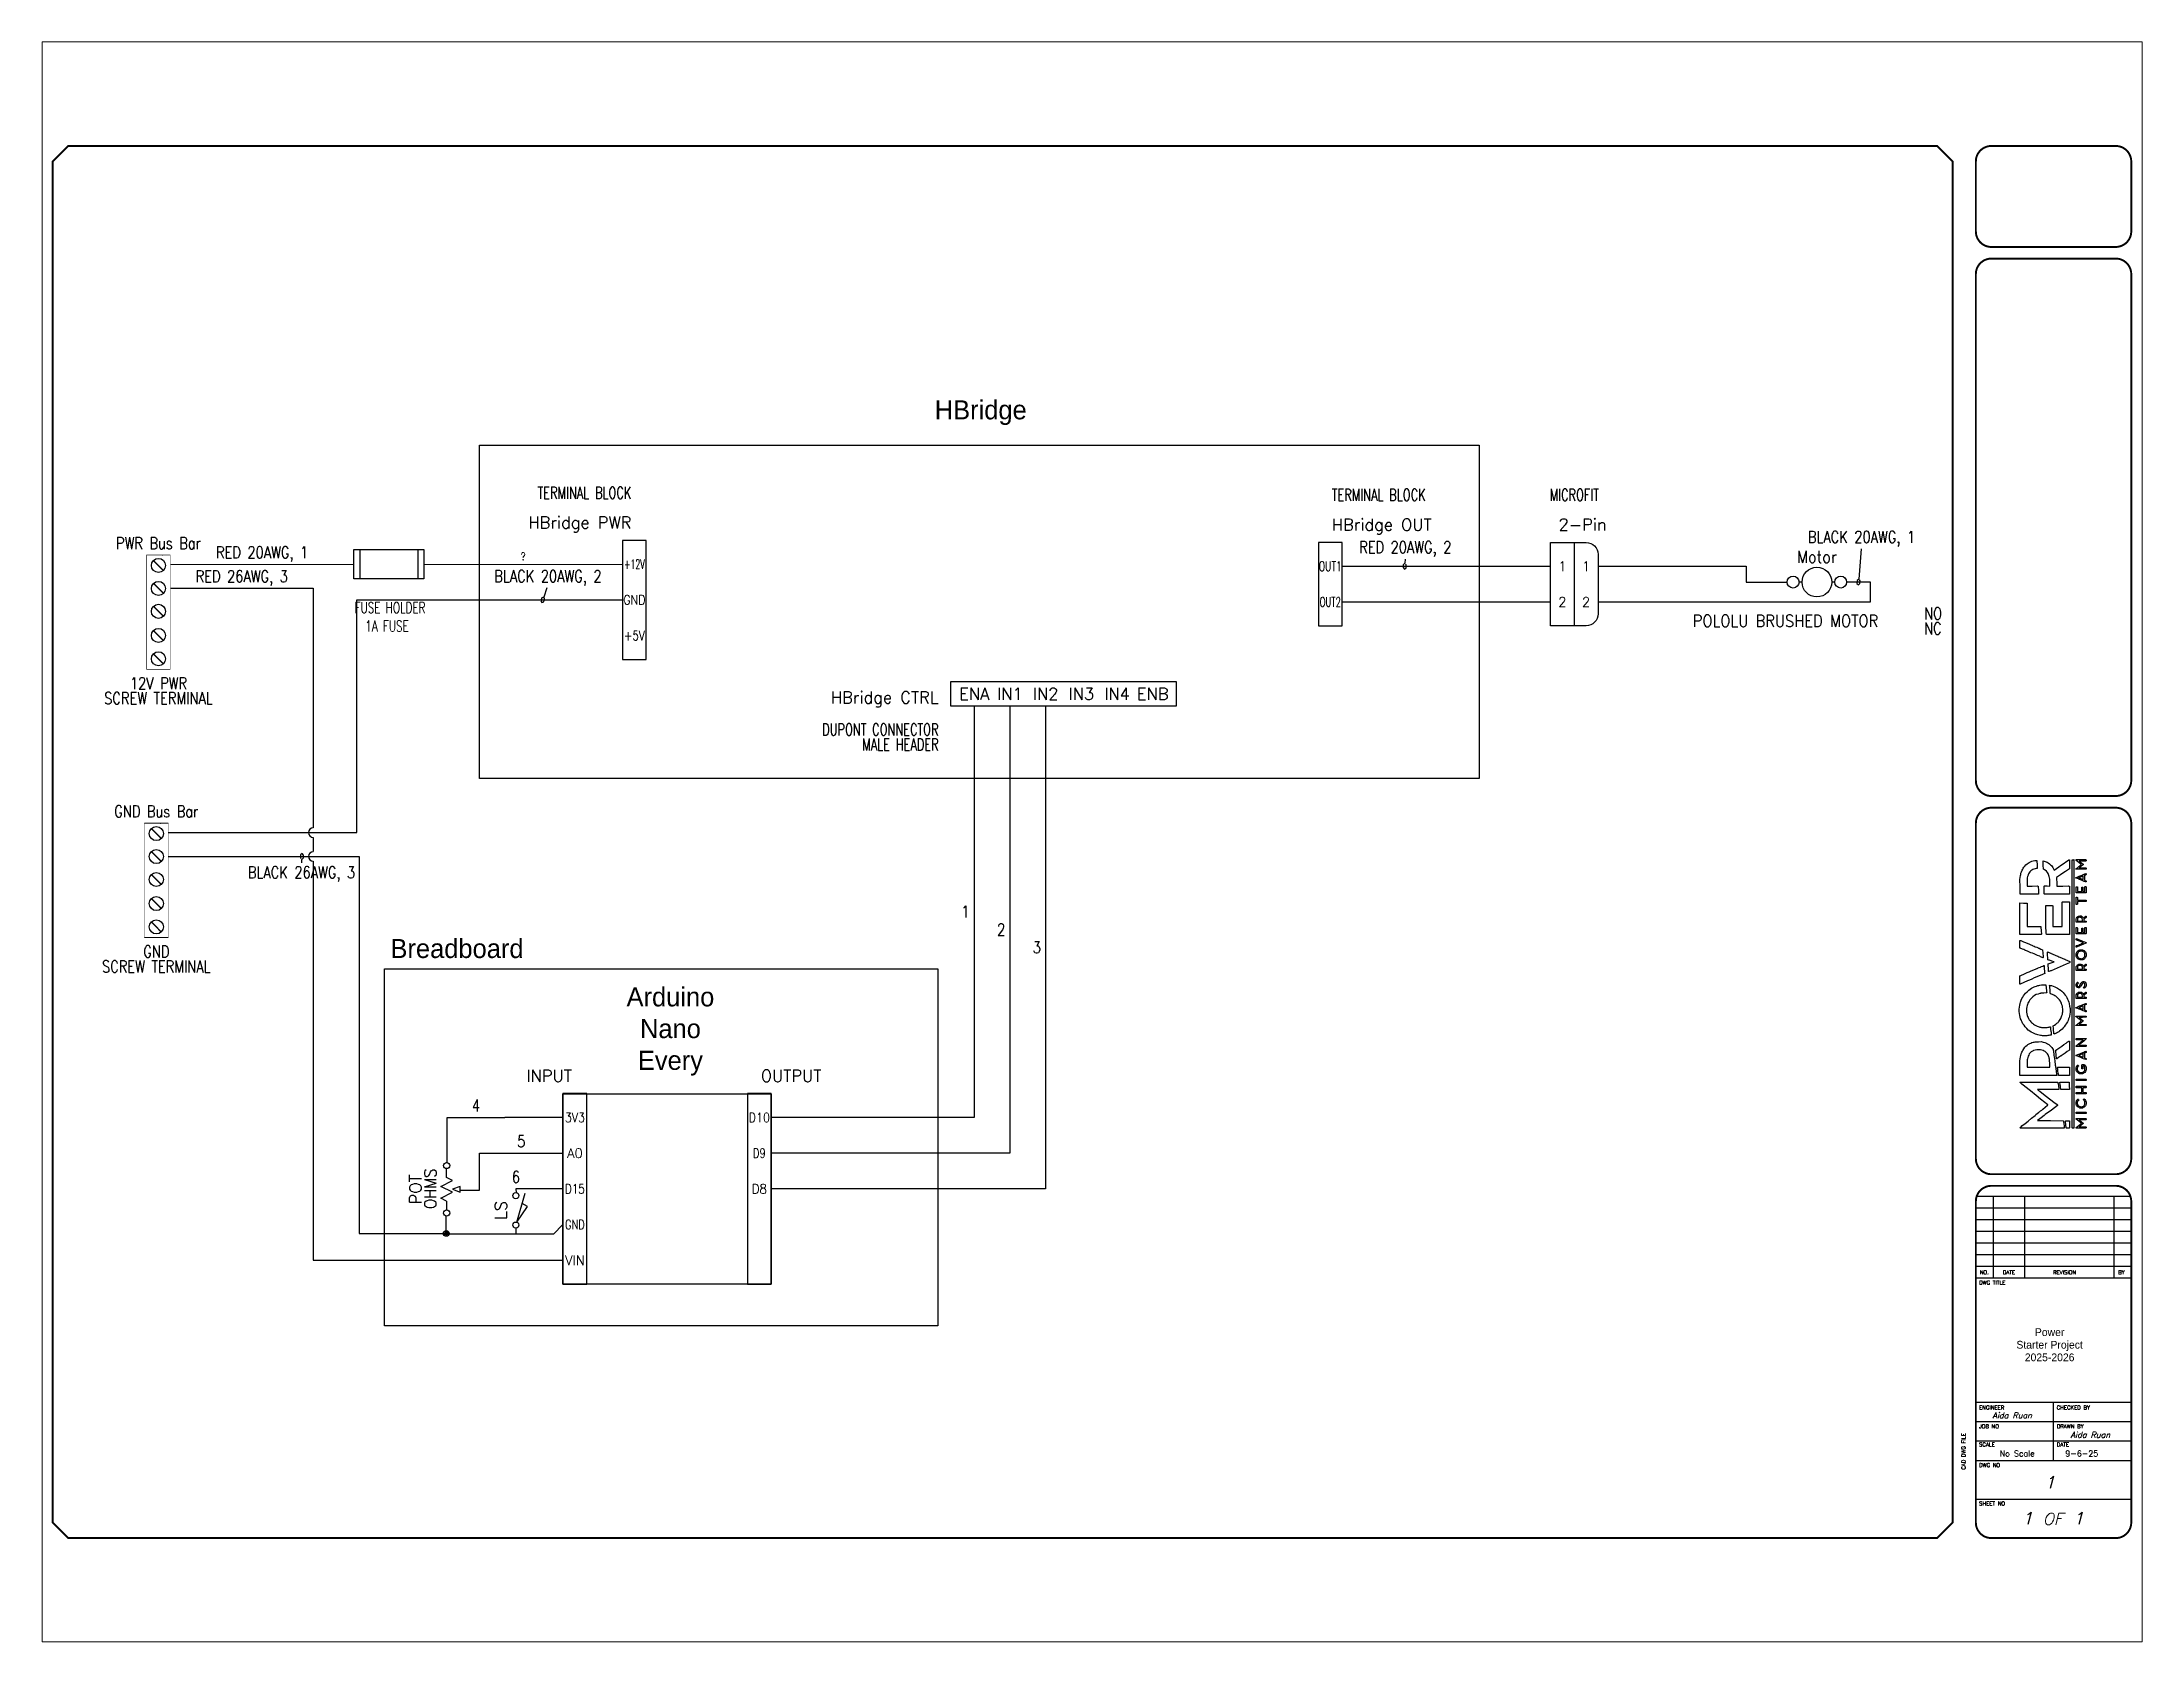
# Paper-space layout 'Layout1' of a CAD drawing. Header units: inches. Extents: x 1.05 to 9.45, y 0.8 to 7.2.
# The model-space entities are those that its viewports show. They can reach past a viewport. Long polylines and large blocks are cut down to what shows.
import ezdxf
from ezdxf.enums import TextEntityAlignment as Align

# ---------------------------------------------------------------- set-up
doc = ezdxf.new("R2010")
doc.units = ezdxf.units.IN
doc.header["$MEASUREMENT"] = 0
doc.set_wipeout_variables(frame=1)
for name, color, linetype in [('BLACK 20AWG', 18, 'Continuous'), ('DESC', 150, 'Continuous'), ('LOC', 8, 'Continuous'), ('MISC', 7, 'Continuous'), ('RED 20AWG', 10, 'Continuous'), ('SYMS', 7, 'Continuous'), ('TAGS', 150, 'Continuous'), ('TERMS', 123, 'Continuous'), ('TITLE', 7, 'Continuous'), ('WIRENO', 76, 'Continuous'), ('WIRES', 7, 'Continuous'), ('XREF', 7, 'Continuous')]:
    doc.layers.add(name, color=color, linetype=linetype)
doc.styles.add('ITALIC', font='ITALIC')
doc.styles.add('SIMPLEX', font='SIMPLEX')
doc.styles.add('WD', font='romans.shx')

psp = doc.layouts.get("Layout1")

msp = doc.modelspace()

# ---------------------------------------------------------------- texts
at = {"insert": (5.464, 9.669), "char_height": 0.3063, "attachment_point": 1}
msp.add_mtext_dynamic_manual_height_columns('Breadboard', width=1.8186, gutter_width=1.531, heights=[0], dxfattribs=at)
at = {"layer": 'DESC', "attachment_point": 1}
for s, width, insert, char_height in [('HBridge', 1.58078, (14.22, 18.335), 0.3063), ('\\pxqc;Arduino\\PNano\\PEvery', 1.34002, (9.298, 8.891), 0.30629)]:
    msp.add_mtext_dynamic_manual_height_columns(s, width=width, gutter_width=1.531, heights=[0], dxfattribs=dict(at, insert=insert, char_height=char_height))

# ---------------------------------------------------------------- blocks, each defined once
blk = doc.blocks.new('Copy of mrover_dxf')
at = {"color": 7}
for points in [[(0.356748, 60.283253), (0, 60.639997), (0, 119.061226), (0, 177.482453), (0.616098, 177.993769), (1.232197, 178.505086), (1.696098, 178.172543), (2.16, 177.84), (4.08, 175.468877), (6, 173.097755), (12.638947, 164.908877), (19.277894, 156.72), (26.798947, 147.36178), (34.32, 138.003562), (35.343502, 136.801781), (36.367005, 135.6), (39.183503, 132.15206), (42, 128.704123), (42.870429, 127.592059), (43.740858, 126.48), (45.030429, 124.840483), (46.32, 123.200962), (48.742804, 120.280484), (51.16561, 117.36), (56.370322, 110.88), (61.575034, 104.4), (61.893878, 104.037637), (62.212718, 103.675282), (65.350176, 107.637638), (68.487634, 111.6), (77.963445, 123.36), (87.43926, 135.12), (99.742568, 150.48), (112.045875, 165.84), (112.304902, 166.08), (112.563922, 166.32), (115.40373, 169.92), (118.24353, 173.52), (120.34002, 176.017929), (122.436517, 178.515857), (123.138262, 178.246574), (123.84, 177.977291), (123.84, 127.433688), (123.84, 76.89009), (121.32, 76.576515), (118.8, 76.26294), (114.641617, 75.578685), (110.48325, 74.894437), (107.085427, 74.57865), (103.687605, 74.262847), (103.563803, 102.942345), (103.44, 131.621842), (101.28, 128.632646), (99.12, 125.643451), (87.705862, 110.701723), (76.291718, 95.76), (69.945859, 87.438397), (63.6, 79.116803), (62.825861, 78.129368), (62.051726, 77.141933), (61.52868, 77.46519), (61.005634, 77.788455), (48.64966, 94.214227), (36.293684, 110.64), (33.759746, 114), (31.225808, 117.36), (30.848537, 117.84), (30.471267, 118.32), (25.435634, 125.020924), (20.4, 131.72185), (20.276846, 97.069282), (20.153693, 62.41671), (19.076846, 62.205525), (18, 61.99434), (12, 61.14738), (6, 60.30042), (3.356748, 60.11346), (0.713496, 59.9265)], [(141.6, 129.348014), (141.6, 178.57953), (160.92, 178.544568), (180.24, 178.509606), (185.76, 177.859385), (191.28, 177.209164), (195.12, 176.214907), (198.96, 175.22065), (201.6, 174.214995), (204.24, 173.20934), (206.4, 172.180648), (208.56, 171.151957), (212.743403, 168.33489), (216.926805, 165.517823), (219.83898, 162.4047), (222.751155, 159.291576), (224.018933, 157.285788), (225.286718, 155.28), (226.809743, 152.4), (228.332775, 149.52), (229.389375, 146.328523), (230.445975, 143.137048), (230.66931, 141.768523), (230.892652, 140.4), (231.431835, 138.046507), (231.97101, 135.693014), (231.990435, 128.686507), (232.00986, 121.68), (231.41025, 119.04), (230.81064, 116.4), (229.399725, 112.095609), (227.988817, 107.791214), (225.985755, 104.290312), (223.9827, 100.789417), (220.271527, 97.02807), (216.560362, 93.266722), (213.7764, 91.418835), (210.992445, 89.57094), (204.7362, 88.702808), (198.479955, 87.834667), (194.879955, 87.370267), (191.279955, 86.905867), (180.239955, 85.414942), (169.199955, 83.92401), (167.999955, 83.775952), (166.799955, 83.627903), (163.439955, 83.114715), (160.079955, 82.601542), (152.399955, 81.613673), (144.719955, 80.625795), (143.159955, 80.371148), (141.599955, 80.1165), (141.599955, 129.348015)], [(249.730208, 95.340982), (249.647235, 96.24), (249.13458, 98.64), (248.621917, 101.04), (248.270962, 103.92), (247.92, 106.8), (247.92, 112.32), (247.92, 117.84), (248.267648, 120.72), (248.615303, 123.6), (249.32349, 126.96), (250.031685, 130.32), (250.983525, 133.565456), (251.935358, 136.810913), (252.807682, 138.845456), (253.68, 140.88), (255.537547, 144.48), (257.395095, 148.08), (260.299635, 152.16), (263.204167, 156.24), (267.56208, 160.571544), (271.92, 164.903089), (275.87637, 167.682043), (279.832725, 170.460997), (283.999312, 172.587047), (288.1659, 174.713098), (290.84295, 175.716371), (293.52, 176.719644), (297.84, 177.888071), (302.16, 179.056497), (307.44, 179.764375), (312.72, 180.472253), (316.110518, 180.476127), (319.501035, 180.48), (324.750518, 179.770686), (330, 179.061372), (334.03287, 178.080543), (338.06574, 177.099715), (342.884265, 175.156996), (347.70279, 173.214277), (351.091395, 171.212793), (354.48, 169.211309), (358.08, 166.515078), (361.68, 163.818849), (366, 159.288506), (370.32, 154.758165), (372.766988, 151.179082), (375.213975, 147.6), (376.952797, 144.24), (378.691627, 140.88), (379.94958, 137.52), (381.20754, 134.16), (381.833858, 132.24), (382.460168, 130.32), (382.97403, 127.92), (383.487893, 125.52), (384.01767, 120.96), (384.547455, 116.4), (384.393728, 112.8), (384.24, 109.2), (376.08, 108.392184), (367.92, 107.584368), (365.233755, 107.252644), (362.547503, 106.920916), (362.26173, 114.54046), (361.97595, 122.16), (361.490662, 123.6), (361.005367, 125.04), (359.554207, 129.868756), (358.103047, 134.697515), (355.376497, 139.228757), (352.649947, 143.76), (349.72497, 146.804081), (346.8, 149.848163), (343.920232, 152.018362), (341.040457, 154.188561), (337.920232, 155.734217), (334.8, 157.279874), (331.92, 158.304821), (329.04, 159.329768), (324.96, 160.081918), (320.88, 160.834067), (315.920542, 160.759025), (310.961077, 160.683981), (306.560542, 159.807829), (302.16, 158.931676), (299.607007, 157.93526), (297.054022, 156.938843), (293.756535, 155.278256), (290.459047, 153.617667), (287.669527, 151.353354), (284.88, 149.089042), (283.06953, 147.214459), (281.259067, 145.339877), (279.187297, 142.629938), (277.115527, 139.92), (275.383972, 136.32), (273.652417, 132.72), (272.710987, 130.08), (271.769557, 127.44), (271.267035, 125.04), (270.764512, 122.64), (270.431505, 120.48), (270.098505, 118.32), (270.146205, 112.037904), (270.193905, 105.755813), (270.667822, 102.917903), (271.141732, 100.08), (271.45509, 98.598795), (271.768447, 97.11759), (265.604205, 96.248153), (259.439962, 95.378708), (257.999962, 95.244143), (256.559962, 95.109578), (253.18656, 94.775768), (249.813142, 94.441958), (249.73017, 95.340983)], [(413.13729, 116.23918), (411.405577, 120.24), (408.4635, 126.96), (405.52143, 133.68), (402.72528, 140.16), (399.92913, 146.64), (397.303402, 152.64), (394.677667, 158.64), (390.53883, 168.179449), (386.4, 177.718898), (386.4, 178.139449), (386.4, 178.56), (397.668008, 178.56), (408.936008, 178.56), (409.842735, 176.52), (410.749463, 174.48), (413.25507, 168.48), (415.760685, 162.48), (416.416065, 161.04), (417.071445, 159.6), (419.456145, 153.84), (421.840838, 148.08), (424.532288, 141.6), (427.223745, 135.12), (427.864583, 133.68), (428.505413, 132.24), (429.031223, 131.04), (429.557033, 129.84), (430.80288, 126.72), (432.048728, 123.6), (432.732135, 122.16), (433.41555, 120.72), (434.627775, 117.56234), (435.84, 114.404678), (435.84, 114.185198), (435.84, 113.965714), (435, 113.945314), (434.16, 113.924914), (427.44, 113.349029), (420.72, 112.773139), (417.794498, 112.505755), (414.868995, 112.238366)], [(457.27245, 116.52277), (457.048245, 116.885539), (458.000257, 118.80277), (458.952263, 120.72), (459.904208, 123.12), (460.85616, 125.52), (463.267793, 131.28), (465.679433, 137.04), (467.2833, 140.88), (468.887168, 144.72), (470.639453, 149.04), (472.391738, 153.36), (474.558143, 158.64), (476.724548, 163.92), (477.166485, 164.76023), (477.608423, 165.60046), (478.73754, 168.60023), (479.866658, 171.6), (480.904605, 173.878454), (481.942605, 176.156909), (482.399423, 177.358455), (482.85624, 178.56), (493.244062, 178.56), (503.631937, 178.56), (503.384595, 177.48), (503.137297, 176.4), (502.488622, 174.72), (501.84, 173.04), (501.56616, 172.8), (501.29232, 172.56), (500.028622, 169.44), (498.76488, 166.32), (495.934035, 159.6), (493.103182, 152.88), (491.777085, 149.76), (490.450995, 146.64), (489.792045, 145.2), (489.133057, 143.76), (487.861777, 140.64), (486.590542, 137.52), (484.949857, 133.68), (483.309165, 129.84), (482.840205, 128.64), (482.371297, 127.44), (480.332302, 122.64), (478.29333, 117.84), (469.186665, 117.035491), (460.08, 116.230987), (458.788328, 116.195512), (457.496655, 116.160037), (457.27245, 116.522806)], [(519.680018, 121.280002), (519.36, 121.599998), (519.36, 150.08), (519.36, 178.56), (561.610125, 178.56), (603.860302, 178.56), (603.730125, 169.08), (603.6, 159.6), (572.28, 159.476524), (540.96, 159.353048), (540.96, 141.125668), (540.96, 122.898288), (539.88, 122.689738), (538.8, 122.481182), (529.44, 121.756972), (520.08, 121.032763), (520.040175, 120.996381), (520.00035, 120.959999), (519.680385, 121.28)], [(627.602205, 129.182308), (627.350257, 129.84), (627.475103, 154.08), (627.6, 178.32), (647.28, 178.400175), (666.96, 178.48035), (672.24, 177.837264), (677.52, 177.194178), (680.437155, 176.498984), (683.354302, 175.80379), (687.637155, 174.231848), (691.92, 172.659906), (694.56, 171.209071), (697.2, 169.758235), (700.08, 167.730174), (702.96, 165.702112), (705.858675, 162.651055), (708.757395, 159.6), (710.521155, 156.905079), (712.284915, 154.210158), (713.946817, 150.56339), (715.608675, 146.916622), (716.597138, 142.938311), (717.5856, 138.96), (717.7128, 136.08), (717.84, 133.2), (713.52, 132.89778), (709.2, 132.59556), (702.722737, 132.417782), (696.245422, 132.24), (695.887297, 135.12), (695.52912, 138), (694.600177, 140.967392), (693.671235, 143.934784), (691.97784, 146.581991), (690.2844, 149.229198), (688.702222, 150.762021), (687.12, 152.294844), (684.72, 153.832439), (682.32, 155.370035), (680.16, 156.172923), (678, 156.975812), (674.64, 157.970184), (671.28, 158.964556), (660.24, 159.216445), (649.2, 159.468334), (649.341795, 145.614167), (649.483582, 131.76), (649.22832, 130.742424), (648.973057, 129.724843), (644.766525, 129.431266), (640.56, 129.137688), (634.207057, 128.831155), (627.85416, 128.524622)], [(184.699725, 99.386047), (187.44, 99.85221), (189.36, 100.38231), (191.28, 100.912417), (193.92, 101.894115), (196.56, 102.875805), (199.523685, 104.956238), (202.48737, 107.036674), (203.984077, 108.838339), (205.480792, 110.64), (206.89338, 113.52), (208.305967, 116.4), (209.068035, 120), (209.830095, 123.6), (209.85537, 128.64), (209.880645, 133.68), (209.048497, 137.76), (208.216357, 141.84), (207.370725, 143.52), (206.525092, 145.2), (205.72515, 146.724406), (204.9252, 148.248813), (202.018845, 150.939583), (199.112497, 153.630352), (196.22514, 155.087885), (193.337783, 156.545417), (189.668895, 157.530023), (186, 158.514628), (183.6, 158.902273), (181.2, 159.289917), (172.2, 159.324957), (163.2, 159.359997), (163.2, 128.806197), (163.2, 98.252404), (172.579725, 98.586139), (181.95945, 98.919882)], [(627.36, 79.411672), (627.36, 112.743346), (627.848782, 113.045428), (628.337565, 113.347512), (638.528783, 113.709), (648.72, 114.070488), (649.084515, 113.555242), (649.449023, 113.04), (649.401998, 105.84), (649.354973, 98.64), (658.397505, 98.750287), (667.440075, 98.860582), (670.958715, 99.388995), (674.47731, 99.917407), (677.438715, 100.886317), (680.400075, 101.855227), (683.040075, 103.118887), (685.680075, 104.382548), (688.817025, 107.511274), (691.953968, 110.64), (693.088928, 113.072789), (694.223888, 115.505578), (705.225825, 116.134978), (716.22771, 116.764378), (716.655533, 116.336549), (717.083355, 115.90872), (716.287185, 113.51436), (715.491008, 111.12), (714.298785, 108.48), (713.106555, 105.84), (711.063968, 102.632385), (709.021328, 99.42477), (706.470705, 96.820605), (703.920075, 94.216448), (701.280075, 92.276062), (698.640075, 90.33567), (695.45811, 88.65978), (692.276145, 86.983875), (696.510225, 80.811937), (700.74435, 74.64), (703.996208, 69.84), (707.248065, 65.04), (707.504093, 64.8), (707.760075, 64.56), (710.825265, 60), (713.890448, 55.44), (716.705265, 51.281032), (719.520075, 47.122057), (719.520075, 46.601032), (719.520075, 46.08), (707.55435, 46.08), (695.588573, 46.08), (691.871835, 51.48), (688.15515, 56.88), (683.746305, 63.36), (679.337453, 69.84), (675.741585, 75.12), (672.145665, 80.4), (670.032892, 80.273467), (667.920075, 80.146935), (658.560075, 79.87206), (649.200075, 79.597192), (649.337505, 63.918592), (649.474875, 48.24), (649.208332, 47.16), (648.94179, 46.08), (638.15088, 46.08), (627.360045, 46.08), (627.360045, 79.411672)], [(0.291355, 46.839262), (0, 47.59851), (0.00735, 50.559262), (0.0147, 53.52), (0.36735, 54.043177), (0.72, 54.566355), (9.12, 55.667872), (17.52, 56.769383), (18.72, 56.824658), (19.92, 56.879932), (20.04, 56.519933), (20.16, 56.159933), (20.16, 51.119933), (20.16, 46.079933), (10.371355, 46.079933), (0.582709, 46.079933)], [(103.68, 57.31791), (103.68, 68.575305), (104.52, 68.836958), (105.36, 69.09861), (108.96, 69.622178), (112.56, 70.145738), (117.6, 70.828883), (122.64, 71.512028), (123.247965, 71.515778), (123.855938, 71.519528), (123.727965, 58.919528), (123.6, 46.319528), (113.64, 46.189785), (103.68, 46.06005), (103.68, 57.317438)], [(141.6, 60.67287), (141.6, 75.26574), (144.6, 75.583357), (147.6, 75.900982), (153.12, 76.582207), (158.64, 77.263432), (160.92, 77.4783), (163.2, 77.693175), (163.2, 61.886587), (163.2, 46.08), (152.4, 46.08), (141.6, 46.08)], [(205.287847, 51.749115), (201.535687, 57.36), (197.794755, 62.814188), (194.053822, 68.268368), (193.506525, 69.054188), (192.959235, 69.84), (189.599617, 74.81958), (186.24, 79.799168), (186.24, 80.158515), (186.24, 80.517863), (188.76, 80.81478), (191.28, 81.111698), (198, 81.810053), (204.72, 82.508408), (206.661915, 82.819868), (208.603837, 83.131328), (210.692685, 80.08566), (212.781525, 77.04), (216.409537, 71.76), (220.03755, 66.48), (224.003745, 60.72), (227.96994, 54.96), (230.26497, 51.6), (232.56, 48.24), (232.92, 48.080003), (233.28, 47.919998), (233.28, 47.000003), (233.28, 46.08), (221.16, 46.1091), (209.04, 46.1382), (205.287847, 51.749078)], [(305.52, 45.188415), (300.24, 46.09119), (296.689957, 47.06334), (293.139915, 48.03549), (289.009957, 49.738567), (284.88, 51.441645), (282.24, 52.92009), (279.6, 54.398527), (275.80791, 57.043125), (272.01582, 59.68773), (268.94751, 62.557987), (265.879192, 65.428245), (262.899592, 69.07827), (259.92, 72.728295), (259.344863, 73.684147), (258.769725, 74.64), (256.901783, 77.76), (255.033848, 80.88), (254.19414, 83.04), (253.35444, 85.2), (252.90894, 85.73916), (252.463433, 86.27832), (252.738592, 86.995365), (253.013752, 87.712417), (257.666872, 88.0395), (262.32, 88.366582), (268.065667, 89.063295), (273.811335, 89.76), (274.117222, 89.76), (274.423102, 89.76), (276.636127, 86.01231), (278.849152, 82.26462), (281.33847, 79.41231), (283.827787, 76.56), (285.07389, 75.44133), (286.32, 74.322653), (288.72, 72.505973), (291.12, 70.689293), (293.76, 69.278093), (296.4, 67.866893), (299.28, 66.865733), (302.16, 65.864573), (304.08, 65.329883), (306, 64.795193), (309.12, 64.321223), (312.24, 63.847253), (316.228057, 63.843503), (320.216107, 63.839753), (323.668057, 64.363868), (327.12, 64.88799), (330.96, 66.108788), (334.8, 67.329593), (337.68, 68.76144), (340.56, 70.19328), (343.769272, 72.55917), (346.978552, 74.925068), (349.632787, 77.791958), (352.287022, 80.658855), (353.666737, 82.6893), (355.04646, 84.719753), (356.743072, 87.839753), (358.439677, 90.959753), (359.318887, 93.755873), (360.19809, 96.551985), (360.939045, 96.939983), (361.68, 97.327973), (369.84, 97.885883), (378, 98.443793), (380.585565, 98.735565), (383.171137, 99.027338), (382.831177, 96.673545), (382.491217, 94.319753), (380.80176, 89.519753), (379.112302, 84.719753), (377.27085, 81.094335), (375.429397, 77.468918), (373.72974, 74.854335), (372.03009, 72.239753), (371.29533, 71.279753), (370.56057, 70.319753), (367.320285, 66.686648), (364.08, 63.053543), (360.46695, 60.067455), (356.853907, 57.081368), (353.74695, 55.104293), (350.64, 53.12721), (346.32, 51.074003), (342, 49.020803), (338.16, 47.768325), (334.32, 46.515855), (327.6, 45.372173), (320.88, 44.228483), (315.84, 44.256908), (310.8, 44.285408), (305.52, 45.188183)], [(444.134715, 45.21549), (443.631195, 45.84), (440.027325, 54.24), (436.423462, 62.64), (432.96, 70.56), (429.496538, 78.48), (425.892675, 86.88), (422.288805, 95.28), (421.935502, 95.76), (421.582207, 96.24), (420.700207, 98.749102), (419.818192, 101.258197), (420.045442, 101.48544), (420.272685, 101.712682), (428.176343, 102.21411), (436.08, 102.715537), (438.490485, 102.717788), (440.900978, 102.720037), (443.530485, 94.609387), (446.16, 86.498738), (446.24634, 86.575733), (446.332688, 86.652727), (448.26282, 92.88639), (450.192953, 99.120037), (450.976373, 101.348393), (451.759793, 103.576748), (454.7199, 103.853498), (457.68, 104.13024), (463.44, 104.412608), (469.2, 104.694968), (470.4, 104.906655), (471.6, 105.118335), (472.289138, 104.675775), (472.978275, 104.233208), (472.459245, 103.59663), (471.94023, 102.960038), (470.668635, 99.840038), (469.397033, 96.720038), (468.964725, 95.760038), (468.532418, 94.800038), (467.601405, 92.640038), (466.670385, 90.480038), (463.975193, 84.116243), (461.28, 77.75244), (461.28, 77.54973), (461.28, 77.34702), (459.893378, 74.313533), (458.506755, 71.280038), (456.024765, 65.280038), (453.542783, 59.280038), (453.11025, 58.320038), (452.67771, 57.360038), (450.035663, 51.120037), (447.3936, 44.880038), (446.01591, 44.735528), (444.638235, 44.591018), (444.134715, 45.215528)], [(519.476497, 76.92), (519.6, 107.76), (523.92, 108.044554), (528.24, 108.329108), (538.56, 108.906778), (548.88, 109.484448), (572.88, 109.342224), (596.88, 109.2), (597.016897, 101.04), (597.153795, 92.88), (596.887725, 91.8), (596.621715, 90.72), (568.790835, 90.72), (540.96, 90.72), (540.96, 78), (540.96, 65.28), (573.080737, 65.28), (605.201475, 65.28), (605.960737, 64.988648), (606.72, 64.697288), (606.72, 55.388647), (606.72, 46.08), (563.036497, 46.08), (519.352943, 46.08)], [(0.32, 34.400002), (0, 34.719998), (0.00735, 35.960003), (0.0147, 37.2), (0.395876, 37.800315), (0.777051, 38.400637), (360.26853, 38.280315), (719.76, 38.16), (719.9076, 36.12), (720.0552, 34.08), (360.347595, 34.08), (0.64, 34.08)], [(0.576, 1.536), (0, 2.112), (0, 14.947672), (0, 27.783345), (0.382918, 28.02), (0.765836, 28.256655), (1.278965, 27.928327), (1.792094, 27.6), (7.190925, 20.88), (12.589755, 14.16), (12.966503, 14.16), (13.343252, 14.16), (18.968267, 21.12), (24.593282, 28.08), (25.256641, 28.23519), (25.92, 28.390395), (25.92, 14.947537), (25.92, 1.504695), (24.96, 1.2), (24, 0.895305), (23.04, 1.2), (22.08, 1.504695), (22.064737, 10.712347), (22.049475, 19.92), (21.355722, 19.003275), (20.661969, 18.08655), (19.547293, 16.83552), (18.432617, 15.584483), (15.892496, 12.352245), (13.35237, 9.12), (12.958046, 9.12), (12.563723, 9.12), (8.321862, 14.472412), (4.08, 19.824825), (3.948846, 11.02815), (3.817692, 2.23149), (3.290073, 1.595737), (2.762453, 0.96), (1.957227, 0.96), (1.152, 0.96)], [(39.576746, 1.567575), (39.343621, 2.175083), (39.471811, 14.887575), (39.6, 27.6), (41.4, 27.74898), (43.2, 27.897953), (43.2, 14.720325), (43.2, 1.542712), (42.440742, 1.251353), (41.681484, 0.96), (40.745677, 0.96), (39.80987, 0.96), (39.576746, 1.567515)], [(64.709818, 1.21929), (62.64, 1.779015), (61.308264, 2.32209), (59.976528, 2.865165), (58.134316, 4.744582), (56.292106, 6.624007), (55.146052, 8.952007), (54, 11.28), (54.018765, 14.64), (54.03753, 18), (55.150496, 20.16), (56.263468, 22.32), (57.771724, 23.922862), (59.27998, 25.525717), (61.653714, 26.738445), (64.027454, 27.951172), (67.413714, 27.963397), (70.79998, 27.975622), (72.51489, 27.247845), (74.229796, 26.52006), (75.99489, 24.970282), (77.759977, 23.42052), (77.759977, 22.739947), (77.759977, 22.059382), (76.551173, 21.50862), (75.342367, 20.957842), (74.333586, 22.040647), (73.324804, 23.123452), (71.182597, 24.041707), (69.040391, 24.959962), (67.725696, 24.959962), (66.411, 24.959962), (64.187294, 24.202267), (61.963589, 23.44458), (60.307133, 21.611085), (58.650682, 19.77759), (58.051277, 17.099175), (57.451872, 14.42076), (58.298194, 11.294197), (59.144516, 8.167635), (60.731078, 6.774615), (62.317646, 5.381587), (64.089682, 4.79676), (65.861716, 4.21194), (68.647445, 4.413442), (71.433172, 4.614945), (73.467086, 6.027457), (75.501, 7.439962), (76.143817, 7.913302), (76.78665, 8.386642), (77.87331, 7.28616), (78.959985, 6.185685), (76.799985, 4.307332), (74.639986, 2.42898), (72.432268, 1.679902), (70.224547, 0.930832), (68.502082, 0.79518), (66.779616, 0.659527), (64.709803, 1.219252)], [(92.502038, 1.258005), (92.16, 1.600035), (92.16, 14.720002), (92.16, 27.84), (93.84, 27.84), (95.52, 27.84), (95.543325, 27.24), (95.56665, 26.64), (95.521275, 19.8), (95.4759, 12.96), (101.977957, 12.96), (108.480007, 12.96), (108.480007, 20.4), (108.480007, 27.84), (110.400007, 27.84), (112.320007, 27.84), (112.320007, 14.672347), (112.320007, 1.504695), (111.360007, 1.2), (110.400007, 0.895305), (109.440007, 1.2), (108.480007, 1.504695), (108.480007, 5.552347), (108.480007, 9.6), (102.018697, 9.6), (95.557387, 9.6), (95.418697, 5.4), (95.280007, 1.2), (94.062052, 1.057965), (92.844082, 0.91593), (92.502052, 1.257968)], [(128.28, 1.277955), (127.68, 1.520062), (127.68, 14.709037), (127.68, 27.898005), (129.48, 27.749032), (131.28, 27.60006), (131.408003, 14.67333), (131.536005, 1.746607), (130.928002, 1.36068), (130.32, 0.97476), (129.6, 1.005285), (128.88, 1.03581), (128.28, 1.277917)], [(156.356932, 1.19349), (154.252177, 1.727917), (151.964933, 3.068325), (149.677695, 4.40874), (148.158848, 6.557917), (146.64, 8.707087), (146.049262, 10.953562), (145.458517, 13.200037), (145.449293, 14.566155), (145.440067, 15.932287), (146.188095, 18.505425), (146.93613, 21.078562), (149.009992, 23.385195), (151.083855, 25.691827), (153.34518, 26.821192), (155.606505, 27.950557), (159.04329, 27.971857), (162.480067, 27.993157), (164.640067, 26.985307), (166.800067, 25.977465), (167.97585, 24.954255), (169.151625, 23.931037), (168.663772, 23.157615), (168.175905, 22.3842), (167.339872, 21.872122), (166.50384, 21.360037), (165.891495, 22.182997), (165.27915, 23.005965), (162.999817, 23.982997), (160.720477, 24.960037), (159.120067, 24.960037), (157.519657, 24.960037), (155.308065, 24.012037), (153.096465, 23.064037), (151.866667, 21.73707), (150.63687, 20.410087), (149.958465, 18.786442), (149.280067, 17.162797), (149.280067, 14.621212), (149.280067, 12.079627), (150.184777, 9.96903), (151.08948, 7.858425), (152.572582, 6.610477), (154.055677, 5.362537), (155.815785, 4.781655), (157.575885, 4.200765), (160.852755, 4.43523), (164.129617, 4.66968), (165.344842, 5.465925), (166.560067, 6.262177), (166.560067, 7.931107), (166.560067, 9.600037), (162.988395, 9.600037), (159.416722, 9.600037), (159.1032, 10.107322), (158.789685, 10.6146), (159.084022, 11.787322), (159.378352, 12.960037), (164.597857, 12.960037), (169.817355, 12.960037), (170.108707, 12.200782), (170.400067, 11.441527), (170.400067, 8.37948), (170.400067, 5.31744), (169.320067, 4.296937), (168.240067, 3.276442), (166.417417, 2.336932), (164.594775, 1.397422), (161.528265, 1.028257), (158.461762, 0.659077), (156.357, 1.193497)], [(184.071382, 1.454003), (183.76611, 1.947945), (185.092643, 5.414003), (186.419183, 8.88006), (186.758377, 9.36006), (187.097572, 9.84006), (190.07529, 17.28006), (193.053007, 24.72006), (193.82595, 26.536102), (194.598907, 28.352137), (195.253485, 28.216102), (195.90807, 28.08006), (197.802067, 23.055022), (199.696057, 18.029985), (200.576175, 16.095022), (201.456293, 14.16006), (202.332165, 12.00006), (203.208045, 9.84006), (204.238988, 7.44006), (205.26993, 5.04006), (205.904258, 3.453352), (206.538593, 1.866645), (206.044658, 1.372717), (205.550723, 0.878782), (204.415365, 1.039417), (203.28, 1.200067), (202.190738, 3.480067), (201.10149, 5.760067), (194.983973, 5.760067), (188.866463, 5.760067), (187.98384, 3.720067), (187.10121, 1.680067), (186.550605, 1.327417), (186, 0.974767), (185.188328, 0.967267), (184.376655, 0.959767), (184.071383, 1.45371)], [(199.998607, 9.00006), (199.780552, 9.36006), (197.514982, 15.12006), (195.249405, 20.88006), (195.134002, 21.010755), (195.018592, 21.141458), (194.159062, 18.850755), (193.299525, 16.56006), (192.422422, 14.64006), (191.545312, 12.72006), (190.833952, 10.68006), (190.122585, 8.64006), (195.16962, 8.64006), (200.216655, 8.64006)], [(219.702037, 1.25802), (219.36, 1.600057), (219.36, 14.691727), (219.36, 27.783405), (219.74292, 28.02006), (220.125833, 28.256715), (220.61844, 27.928387), (221.11104, 27.60006), (226.093327, 21.60006), (231.075622, 15.60006), (231.337807, 15.36006), (231.6, 15.12006), (233.52, 12.782408), (235.44, 10.444755), (236.16, 9.543817), (236.88, 8.642888), (236.719642, 17.087992), (236.559277, 25.53309), (236.848785, 26.686575), (237.138285, 27.84006), (238.809142, 27.84006), (240.48, 27.84006), (240.48, 14.40006), (240.48, 0.96006), (239.825062, 0.96006), (239.170132, 0.96006), (234.665062, 6.30846), (230.16, 11.65686), (228.970245, 13.14846), (227.780497, 14.64006), (225.260167, 17.634825), (222.739845, 20.629598), (222.609922, 10.914825), (222.48, 1.200067), (221.262037, 1.058032), (220.044075, 0.915998), (219.702037, 1.258035)], [(275.382037, 1.25802), (275.04, 1.600065), (275.04, 14.960003), (275.04, 28.32), (275.727652, 28.32), (276.415305, 28.32), (276.690412, 27.48), (276.96552, 26.64), (278.76276, 24.697342), (280.56, 22.754685), (281.984872, 20.857342), (283.409752, 18.96), (284.518253, 17.76), (285.626753, 16.56), (286.658767, 15.06405), (287.690782, 13.5681), (293.65557, 20.94405), (299.62035, 28.32), (300.057653, 28.32), (300.494955, 28.32), (300.36747, 14.76), (300.24, 1.2), (298.8, 1.2), (297.36, 1.2), (297.12, 10.697655), (296.88, 20.195303), (292.56216, 14.657655), (288.24432, 9.12), (287.40216, 9.12), (286.56, 9.12), (286.56, 9.63429), (286.56, 10.148573), (285.96, 10.752023), (285.36, 11.355473), (282, 15.767543), (278.64, 20.179605), (278.4, 10.689802), (278.16, 1.2), (276.942037, 1.057965), (275.724075, 0.91593), (275.382037, 1.257967)], [(312, 1.613977), (312, 2.267962), (313.484827, 5.813977), (314.969655, 9.36), (317.038897, 14.4), (319.10814, 19.44), (320.539552, 23.04), (321.970965, 26.64), (322.250422, 27.48), (322.529872, 28.32), (323.176605, 28.32), (323.823345, 28.32), (324.93753, 25.56), (326.051715, 22.8), (327.64194, 18.96), (329.232157, 15.12), (331.915605, 8.67705), (334.599045, 2.2341), (334.35459, 1.59705), (334.110127, 0.96), (332.864475, 0.96), (331.618815, 0.96), (330.569407, 3.34869), (329.52, 5.737372), (323.23683, 5.748697), (316.95366, 5.760022), (316.29696, 3.720022), (315.64026, 1.680022), (315.14013, 1.327372), (314.64, 0.974722), (313.32, 0.967222), (312, 0.959722)], [(327.288675, 11.16), (326.271353, 13.68), (324.864728, 17.270955), (323.458103, 20.861902), (323.31813, 21.001875), (323.17815, 21.141847), (321.47526, 16.69092), (319.77237, 12.24), (318.999743, 10.44), (318.227115, 8.64), (323.266553, 8.64), (328.30599, 8.64)], [(348.111998, 1.348927), (347.503995, 1.746547), (347.631998, 14.67327), (347.76, 27.6), (352.8, 27.6), (357.84, 27.6), (360, 26.326912), (362.16, 25.053817), (363.36, 23.446912), (364.56, 21.84), (364.56, 17.686042), (364.56, 13.532085), (363.082163, 11.686042), (361.604325, 9.84), (360.562163, 9.36618), (359.52, 8.892352), (359.52, 8.58267), (359.52, 8.272995), (361.910468, 5.216497), (364.300928, 2.16), (364.310453, 1.56), (364.319978, 0.96), (363.088425, 0.96), (361.856873, 0.96), (361.048425, 1.402942), (360.239978, 1.845892), (358.079978, 4.75281), (355.919978, 7.659727), (353.661915, 7.669852), (351.403845, 7.679977), (351.261915, 4.439977), (351.119978, 1.199977), (349.919978, 1.075635), (348.719978, 0.951292), (348.111983, 1.348912)], [(359.64, 12.947017), (360.96, 14.415142), (360.96, 17.31141), (360.96, 20.20767), (360.235035, 21.609607), (359.510063, 23.011537), (358.55238, 23.52408), (357.594698, 24.036615), (354.477345, 24.32772), (351.36, 24.618817), (351.36, 17.681152), (351.36, 10.743487), (354.84, 11.11119), (358.32, 11.478892)], [(382.044427, 0.981412), (380.873783, 1.294492), (379.341705, 2.086755), (377.809627, 2.879025), (376.58481, 4.484835), (375.36, 6.090652), (375.36, 6.564232), (375.36, 7.037812), (376.559325, 7.679677), (377.758657, 8.321535), (379.352535, 6.47769), (380.946405, 4.633852), (383.79321, 4.430047), (386.64, 4.22625), (387.96, 5.267985), (389.28, 6.309712), (389.28, 8.198047), (389.28, 10.086382), (388.2, 11.022607), (387.12, 11.958832), (383.04, 14.049615), (378.96, 16.140397), (377.866185, 17.761702), (376.77237, 19.383007), (376.470795, 20.584552), (376.169235, 21.78609), (377.324617, 23.939047), (378.48, 26.092012), (379.68, 26.961637), (380.88, 27.83127), (383.013847, 28.017967), (385.147695, 28.204665), (386.613847, 27.717982), (388.08, 27.231292), (389.64, 25.761502), (391.2, 24.29172), (391.2, 23.742922), (391.2, 23.194132), (389.914995, 22.608645), (388.62999, 22.023157), (388.211137, 22.771605), (387.792285, 23.520052), (386.399977, 24.240045), (385.00767, 24.960037), (383.634345, 24.960037), (382.26102, 24.960037), (381.21051, 23.981332), (380.16, 23.002635), (380.16, 21.581332), (380.16, 20.160037), (381.168982, 19.151055), (382.177957, 18.14208), (384.888982, 16.914735), (387.6, 15.687397), (389.580817, 14.341372), (391.561635, 12.995355), (392.340817, 11.04798), (393.12, 9.100612), (393.109425, 8.030317), (393.09885, 6.960037), (392.20383, 4.98921), (391.308802, 3.018382), (389.197882, 1.9965), (387.086962, 0.974625), (385.15098, 0.821475), (383.214997, 0.668332), (382.04436, 0.981412)], [(423.471997, 1.350525), (422.863995, 1.746547), (422.991998, 14.67327), (423.12, 27.6), (428.16081, 27.6), (433.20162, 27.6), (435.38613, 26.217457), (437.570633, 24.834922), (438.687623, 22.894103), (439.804613, 20.95329), (439.930943, 18.036645), (440.057265, 15.12), (438.825788, 12.827947), (437.59431, 10.535895), (435.972165, 9.533355), (434.35002, 8.530815), (435.003465, 7.745407), (435.65691, 6.96), (437.703735, 4.45125), (439.75056, 1.9425), (439.446953, 1.45125), (439.143345, 0.96), (437.851673, 0.9675), (436.56, 0.975), (436.057605, 1.32765), (435.555218, 1.6803), (433.269555, 4.6803), (430.983893, 7.6803), (428.633873, 7.6803), (426.28386, 7.6803), (426.14193, 4.4403), (426, 1.2003), (425.04, 1.077547), (424.08, 0.954802), (423.471998, 1.350825)], [(433.183537, 11.722185), (434.816235, 12.40437), (435.568117, 13.85835), (436.32, 15.31233), (436.32, 17.713582), (436.32, 20.114827), (435.799103, 21.25809), (435.278198, 22.401337), (433.823978, 23.260365), (432.369758, 24.119392), (429.283883, 24.367102), (426.198008, 24.614805), (426.266408, 17.827402), (426.334808, 11.04), (428.942835, 11.04), (431.550862, 11.04)], [(461.861047, 1.260292), (459.340942, 1.90524), (458.001292, 2.598), (456.66165, 3.29076), (455.088457, 4.885395), (453.51528, 6.480037), (452.521755, 8.400037), (451.528237, 10.320037), (451.30443, 13.746517), (451.080622, 17.172997), (452.273445, 19.778475), (453.466275, 22.383952), (455.184367, 24.052545), (456.90246, 25.721137), (458.97123, 26.750122), (461.04, 27.779107), (463.62225, 27.982732), (466.204485, 28.186357), (468.18225, 27.69261), (470.16, 27.198862), (471.889837, 26.117715), (473.619682, 25.036567), (475.3563, 23.007727), (477.09291, 20.97888), (477.859822, 18.340815), (478.626727, 15.70275), (478.418767, 13.491398), (478.210807, 11.280038), (477.142312, 8.797268), (476.073817, 6.314505), (474.316912, 4.70058), (472.56, 3.086648), (470.16, 2.070795), (467.76, 1.054935), (466.07058, 0.83514), (464.381152, 0.615353)], [(468.528375, 4.86534), (470.16, 5.410657), (471.540525, 6.66534), (472.921057, 7.920037), (473.809987, 9.840037), (474.698917, 11.760037), (474.709492, 14.208412), (474.720067, 16.65678), (474.15735, 18.288412), (473.594632, 19.920037), (472.618163, 21.252105), (471.641692, 22.584165), (469.130603, 23.772105), (466.61952, 24.960037), (464.949585, 24.960037), (463.279657, 24.960037), (460.959862, 23.965725), (458.640067, 22.971412), (457.748992, 22.165725), (456.857917, 21.360037), (456.006517, 19.680037), (455.15511, 18.000037), (454.818382, 15.977722), (454.481662, 13.955407), (455.22225, 11.40789), (455.962837, 8.860365), (457.541452, 7.239907), (459.120067, 5.619457), (460.560067, 4.988535), (462.000067, 4.357612), (464.448442, 4.338862), (466.89681, 4.320112), (468.528442, 4.865422)], [(496.44, 0.830745), (495.84, 1.04004), (495.84, 1.576582), (495.84, 2.113132), (492.672525, 9.816585), (489.505103, 17.520037), (488.860605, 18.960037), (488.21616, 20.400037), (486.98808, 23.482792), (485.76, 26.565547), (485.76, 27.202792), (485.76, 27.840037), (487.36296, 27.840037), (488.96592, 27.840037), (489.571058, 26.520037), (490.17624, 25.200037), (491.122275, 22.560037), (492.068303, 19.920037), (492.487965, 18.960037), (492.907583, 18.000037), (493.876365, 15.78465), (494.845103, 13.569262), (495.869423, 10.83153), (496.893743, 8.093797), (497.016, 8.246917), (497.138258, 8.400037), (500.38776, 16.560037), (503.637315, 24.720037), (504.353378, 26.280037), (505.069395, 27.840037), (506.426355, 27.840037), (507.78336, 27.840037), (508.059645, 27.393), (508.335885, 26.94597), (507.62376, 25.353), (506.911583, 23.760037), (504.95184, 18.960037), (502.992045, 14.160037), (502.58496, 13.200037), (502.177875, 12.240037), (501.449325, 10.560037), (500.720738, 8.880037), (499.4004, 5.5677), (498.080018, 2.25537), (498.080018, 1.628355), (498.080018, 1.001347), (497.559983, 0.811395), (497.04, 0.62145)], [(521.871982, 1.350555), (521.264018, 1.746547), (521.391983, 14.67327), (521.52, 27.6), (529.8, 27.731332), (538.08, 27.862672), (538.08, 26.462685), (538.08, 25.062712), (537.320737, 24.771352), (536.561475, 24.48), (530.600738, 24.48), (524.64, 24.48), (524.64, 18.734775), (524.64, 12.98955), (530.52, 12.854775), (536.4, 12.72), (536.4, 11.28), (536.4, 9.84), (530.52, 9.705225), (524.64, 9.57045), (524.64, 6.945225), (524.64, 4.32), (531.6, 4.32), (538.56, 4.32), (538.56, 2.68125), (538.56, 1.042485), (530.52, 0.998535), (522.48, 0.954585), (521.871982, 1.350577)], [(552, 14.369587), (552, 27.84), (556.473937, 27.84), (560.947875, 27.84), (563.513422, 26.52), (566.079022, 25.2), (567.508515, 23.18319), (568.937955, 21.166388), (568.96818, 17.88015), (568.998405, 14.593913), (567.90357, 12.822413), (566.80869, 11.050913), (565.162867, 9.69429), (563.517045, 8.33766), (565.451685, 5.72883), (567.386272, 3.12), (568.141365, 2.551935), (568.896405, 1.98387), (568.579988, 1.471935), (568.263615, 0.96), (566.636227, 0.96), (565.008832, 0.96), (562.464547, 4.29357), (559.920255, 7.627125), (557.662192, 7.6536), (555.40413, 7.680075), (555.262192, 4.440075), (555.120255, 1.200075), (553.560255, 1.049663), (552.000255, 0.89925), (552.000255, 14.369663)], [(563.51136, 12.711713), (564.884685, 14.02746), (565.190115, 16.25373), (565.495537, 18.48), (564.867743, 20.354152), (564.24, 22.228313), (563.035823, 23.121398), (561.831645, 24.01449), (558.595823, 24.316657), (555.36, 24.618818), (555.36, 17.764913), (555.36, 10.911008), (558.748995, 11.15349), (562.138035, 11.395972)], [(608.26272, 1.354672), (607.64544, 1.758023), (607.78272, 13.10193), (607.92, 24.445838), (604.08, 24.582923), (600.24, 24.72), (600.089565, 26.28), (599.939183, 27.84), (609.809565, 27.84), (619.68, 27.84), (619.68, 26.451353), (619.68, 25.062713), (618.920738, 24.771353), (618.161475, 24.48), (614.84928, 24.48), (611.537085, 24.48), (611.408543, 12.84), (611.28, 1.2), (610.08, 1.075657), (608.88, 0.951315)], [(631.040017, 1.279972), (630.72, 1.599967), (630.72, 14.720002), (630.72, 27.84), (638.910435, 27.84), (647.100818, 27.84), (646.950435, 26.28), (646.8, 24.72), (640.68, 24.58566), (634.56, 24.45132), (634.56, 18.720892), (634.56, 12.990465), (640.2, 12.855232), (645.84, 12.72), (645.990435, 11.16), (646.140818, 9.6), (640.394835, 9.6), (634.648845, 9.6), (634.4844, 6.959347), (634.32, 4.318687), (640.887645, 4.319167), (647.455298, 4.319647), (647.767298, 3.336615), (648.079298, 2.353582), (647.500898, 1.656615), (646.922445, 0.959647), (639.141218, 0.959647), (631.359983, 0.959647), (631.040018, 1.27965)], [(660.699405, 2.699062), (661.025663, 4.438155), (661.433378, 5.219063), (661.841138, 5.99997), (663.299955, 9.59997), (664.758765, 13.19997), (666.955155, 18.47997), (669.151583, 23.75997), (669.554738, 24.49572), (669.957938, 25.231485), (670.297103, 26.77572), (670.636275, 28.31997), (671.55816, 28.31997), (672.48, 28.31997), (672.48, 27.71997), (672.48, 27.11997), (673.934063, 23.51997), (675.388178, 19.91997), (676.054995, 18.47997), (676.721805, 17.03997), (677.756685, 14.39997), (678.791565, 11.75997), (679.434765, 10.31997), (680.078018, 8.87997), (681.059475, 6.579397), (682.040925, 4.278832), (682.352205, 2.619397), (682.663538, 0.95997), (681.530115, 0.96747), (680.396685, 0.97497), (679.91592, 1.32762), (679.435155, 1.68027), (678.879458, 2.88027), (678.32376, 4.08027), (678.04992, 4.934272), (677.77608, 5.788267), (671.47224, 5.654272), (665.168445, 5.52027), (664.416285, 3.60027), (663.664177, 1.68027), (663.150435, 1.32762), (662.636685, 0.97497), (661.503263, 0.96747), (660.36984, 0.95997), (660.696098, 2.699062)], [(676.32, 9.097387), (676.32, 9.554798), (675.729795, 10.897388), (675.139537, 12.23997), (674.8872, 12.47997), (674.634863, 12.71997), (673.998525, 14.63997), (673.362195, 16.55997), (672.561075, 18.59817), (671.76, 20.63637), (671.52, 20.63637), (671.28, 20.63637), (670.389217, 18.35817), (669.498435, 16.07997), (668.87496, 14.63997), (668.251485, 13.19997), (667.485742, 11.34135), (666.72, 9.48273), (666.72, 9.06135), (666.72, 8.63997), (671.52, 8.63997), (676.32, 8.63997)], [(694.68, 1.277865), (694.08, 1.519973), (694.08, 14.919997), (694.08, 28.32), (694.70136, 28.32), (695.32272, 28.32), (697.066125, 26.04), (698.809538, 23.76), (700.164765, 22.218315), (701.52, 20.676623), (702.557805, 19.338315), (703.595565, 18), (705.12072, 16.08), (706.645823, 14.16), (707.06208, 14.16), (707.478383, 14.16), (712.843485, 20.88), (718.208543, 27.6), (718.721378, 27.928327), (719.23416, 28.256655), (719.617102, 28.02), (720, 27.783345), (720, 15.130928), (720, 2.47851), (719.70864, 1.719263), (719.41728, 0.96), (718.36464, 0.96), (717.312, 0.96), (716.736, 1.536), (716.16, 2.112), (716.1525, 11.016), (716.145, 19.92), (714.4998, 18), (712.8546, 16.08), (710.306955, 12.618353), (707.759303, 9.156698), (707.062058, 9.260543), (706.364805, 9.364388), (704.728635, 11.52219), (703.092458, 13.68), (701.10828, 16.029045), (699.124155, 18.37809), (698.537018, 19.149045), (697.949835, 19.92), (697.93446, 10.731353), (697.919085, 1.542713), (697.159815, 1.251353), (696.400553, 0.96), (695.839815, 0.99795), (695.279085, 1.035825), (694.679085, 1.277933)]]:
    blk.add_lwpolyline(points, close=True, dxfattribs=at)
blk = doc.blocks.new('NO_NUM_acade_title')
at = {"layer": 'TITLE'}
for p, q in [((30.594, 22.177), (30.594, 20.781)), ((30.969, 5.531), (33.469, 5.531)), ((31.25, 5.531), (31.25, 4.219)), ((31.75, 5.531), (31.75, 4.219)), ((33.188, 5.531), (33.188, 4.219)), ((30.969, 5.344), (33.469, 5.344)), ((30.969, 5.156), (33.469, 5.156)), ((30.969, 4.969), (33.469, 4.969)), ((30.969, 4.781), (33.469, 4.781)), ((30.969, 4.594), (33.469, 4.594)), ((30.969, 4.406), (33.469, 4.406)), ((30.969, 4.219), (33.469, 4.219)), ((30.594, 0.281), (30.594, 2.214)), ((30.969, 2.219), (33.469, 2.219)), ((32.219, 1.281), (32.219, 2.219)), ((30.969, 1.906), (33.469, 1.906)), ((30.969, 1.594), (33.469, 1.594)), ((30.969, 1.281), (33.469, 1.281)), ((30.969, 0.656), (33.469, 0.656))]:
    blk.add_line(p, q, dxfattribs=at)
at = {"layer": 'TITLE', "const_width": 0.0312}
blk.add_lwpolyline([(30.594, 0.281), (30.594, 22.177), (30.344, 22.427), (0.281, 22.427), (0.031, 22.177), (0.031, 0.281), (0.281, 0.031), (30.344, 0.031)], close=True, dxfattribs=at)
for points in [[(31.219, 22.427, 0.414214), (30.969, 22.177, 0.414214)], [(33.469, 22.177, 0.414214), (33.219, 22.427, 0.414214)], [(30.969, 21.052, 0.414214), (31.219, 20.802, 0.414214)], [(33.219, 20.802, 0.414214), (33.469, 21.052, 0.414214)], [(31.219, 20.615, 0.414214), (30.969, 20.365, 0.414214)], [(33.469, 20.365, 0.414214), (33.219, 20.615, 0.414214)], [(30.969, 12.219, 0.414214), (31.219, 11.969, 0.414214)], [(33.219, 11.969, 0.414214), (33.469, 12.219, 0.414214)], [(31.219, 11.781, 0.414214), (30.969, 11.531, 0.414214)], [(33.469, 11.531, 0.414214), (33.219, 11.781, 0.414214)], [(30.969, 6.135, 0.414214), (31.219, 5.885, 0.414214)], [(33.219, 5.885, 0.414214), (33.469, 6.135, 0.414214)], [(31.219, 5.698, 0.414214), (30.969, 5.448, 0.414214)], [(33.469, 5.448, 0.414214), (33.219, 5.698, 0.414214)], [(30.969, 0.281, 0.414214), (31.219, 0.031, 0.414214)], [(33.219, 0.031, 0.414214), (33.469, 0.281, 0.414214)]]:
    blk.add_lwpolyline(points, format="xyb", dxfattribs=at)
for points in [[(33.219, 22.427), (31.219, 22.427)], [(30.969, 22.177), (30.969, 21.052)], [(33.469, 22.177), (33.469, 21.052)], [(33.219, 20.802), (31.219, 20.802)], [(33.219, 20.615), (31.219, 20.615)], [(30.969, 20.365), (30.969, 12.219)], [(33.469, 20.365), (33.469, 12.219)], [(31.219, 11.969), (33.219, 11.969)], [(31.219, 11.781), (33.219, 11.781)], [(31.219, 5.885), (33.219, 5.885)], [(30.969, 5.448), (30.969, 0.281)], [(31.219, 5.698), (33.219, 5.698)], [(33.469, 5.448), (33.469, 0.281)], [(31.219, 0.031), (33.219, 0.031)]]:
    blk.add_lwpolyline(points, dxfattribs=at)
at = {"layer": 'TITLE', "color": 7, "const_width": 0.0312}
for points in [[(30.969, 11.531), (30.969, 6.135)], [(33.469, 11.531), (33.469, 6.135)]]:
    blk.add_lwpolyline(points, dxfattribs=at)
at = {"xscale": 0.006, "yscale": 0.006, "zscale": 0.006, "rotation": 90}
blk.add_blockref('Copy of mrover_dxf', (32.75, 6.625), dxfattribs=at)
at = {"layer": 'TITLE', "color": 1, "style": 'SIMPLEX'}
for s, p in [('DWG TITLE', (31.021, 4.109)), ('ENGINEER', (31.021, 2.099)), ('CHECKED BY', (32.271, 2.099)), ('JOB NO', (31.021, 1.797)), ('DRAWN BY', (32.271, 1.797)), ('SCALE', (31.021, 1.505)), ('DATE', (32.271, 1.505)), ('DWG NO', (31.021, 1.172)), ('SHEET NO', (31.021, 0.557))]:
    blk.add_text(s, height=0.0625, dxfattribs=at).set_placement(p)
at = {"layer": 'TITLE', "color": 1}
for s, height, style, p in [('NO.', 0.0625, 'SIMPLEX', (31.104, 4.307)), ('DATE', 0.0625, 'SIMPLEX', (31.5, 4.307)), ('REVISION', 0.0625, 'SIMPLEX', (32.396, 4.307)), ('BY', 0.0625, 'SIMPLEX', (33.313, 4.307)), ('OF', 0.1875, 'ITALIC', (32.208, 0.339))]:
    blk.add_text(s, height=height, dxfattribs=dict(at, style=style)).set_placement(p, align=Align.MIDDLE)
at = {"layer": 'TITLE', "color": 1, "style": 'SIMPLEX'}
blk.add_text('CAD DWG FILE', height=0.0625, rotation=90, dxfattribs=at).set_placement((30.802, 1.13))
at = {"layer": 'TITLE', "color": 1, "style": 'ITALIC'}
for tag, height, p in [('TITLE#1', 0.125, (32.156, 3.406)), ('TITLE#2', 0.125, (32.156, 3.204)), ('TITLE#3', 0.125, (32.156, 3.001)), ('TITLE#4', 0.125, (32.156, 2.799)), ('DWG#', 0.2, (32.156, 0.826))]:
    blk.add_attdef(tag, text='', height=height, dxfattribs=at).set_placement(p, align=Align.CENTER)
at = {"layer": 'TITLE', "color": 1, "style": 'SIMPLEX'}
blk.add_attdef('CAD#', (30.826, 1.958), '', height=0.0938, rotation=90, dxfattribs=at)
at = {"layer": 'TITLE', "color": 1}
for tag, p, height, style in [('ENGINEER', (31.237, 1.958), 0.0938, 'ITALIC'), ('CHKDBY', (32.424, 1.958), 0.0938, 'ITALIC'), ('JOB#', (31.464, 1.644), 0.0938, 'SIMPLEX'), ('DRAWNBY', (32.494, 1.644), 0.0938, 'ITALIC'), ('SCALE', (31.353, 1.344), 0.0938, 'SIMPLEX'), ('DATE', (32.408, 1.344), 0.0938, 'SIMPLEX'), ('SHTS', (32.532, 0.25), 0.2, 'ITALIC')]:
    blk.add_attdef(tag, p, '', height=height, dxfattribs=dict(at, style=style))
at = {"layer": 'TITLE', "color": 1, "style": 'ITALIC'}
blk.add_attdef('SH#', text='', height=0.2, dxfattribs=at).set_placement((31.881, 0.25), align=Align.RIGHT)
at = {"layer": 'TITLE', "color": 7, "flags": 9}
blk.add_attdef('WD_TB', (31.219, 0.031), '', height=0.125, dxfattribs=at)
blk = doc.blocks.new('HGND3')
for p, q in [((-0.125, 0.105), (-0.125, -1.086)), ((0.125, 0.105), (-0.125, 0.105)), ((0.125, -1.086), (0.125, 0.105)), ((-0.125, -1.086), (0.125, -1.086))]:
    blk.add_line(p, q)
at = {"style": 'WD', "width": 0.8}
for tag, p in [('INST', (0, 0.546)), ('LOC', (0, 0.39)), ('TAG1', (0, 0.234)), ('DESC1', (0, -1.239)), ('DESC2', (0, -1.395))]:
    blk.add_attdef(tag, text='', height=0.125, dxfattribs=at).set_placement(p, align=Align.MIDDLE_CENTER)
at = {"style": 'WD', "flags": 1}
for tag, p in [('ASSYCODE', (-0.125, 0.23)), ('CAT', (-0.125, 0.167)), ('MFG', (-0.125, 0.198)), ('FAMILY', (-0.125, 0.136))]:
    blk.add_attdef(tag, p, '', height=0.01, dxfattribs=at)
blk.add_wipeout([(0.125, 0.105), (0.125, -1.086), (-0.125, -1.086), (-0.125, 0.105)])
blk.add_wipeout([(0.125, 0.105), (0.125, -1.086), (-0.125, -1.086), (-0.125, 0.105)])
at = {"const_width": 0.0148}
for points in [[(0.052, -0.052), (-0.052, 0.052)], [(0.052, -0.293), (-0.052, -0.189)], [(0.052, -0.534), (-0.052, -0.43)], [(0.052, -0.787), (-0.052, -0.683)], [(0.052, -1.033), (-0.052, -0.928)]]:
    blk.add_lwpolyline(points, dxfattribs=at)
for centre in [(0, 0), (0, -0.241), (0, -0.482), (0, -0.735), (0, -0.98)]:
    blk.add_circle(centre, 0.0738)
at = {"style": 'WD'}
blk.add_text('(c) Douglas R. McAlexander', height=0.0001, dxfattribs=at).set_placement((0.041, 0.105))
at = {"style": 'WD', "flags": 1}
for tag, p in [('X4TERM01', (-0.125, 0.011)), ('X1TERM02', (0.125, 0.011)), ('X4TERM03', (-0.125, -0.239)), ('X1TERM04', (0.125, -0.239)), ('X4TERM05', (-0.125, -0.489)), ('X1TERM06', (0.125, -0.489)), ('X4TERM07', (-0.125, -0.739)), ('X1TERM08', (0.125, -0.739)), ('X4TERM09', (-0.125, -0.989)), ('X1TERM10', (0.125, -0.989))]:
    blk.add_attdef(tag, p, '', height=0.01, dxfattribs=at)
blk = doc.blocks.new('HCN1_14J_E78')
at = {"layer": 'SYMS'}
for p, q in [((0, 0.25), (-0.25, 0.25)), ((-0.25, 0.25), (-0.25, -1)), ((0, -1), (0, 0.25)), ((-0.25, -1), (0, -1))]:
    blk.add_line(p, q, dxfattribs=at)
at = {"layer": 'SYMS', "style": 'WD', "width": 0.7}
for tag, p in [('INST', (-0.156, 1)), ('LOC', (-0.156, 0.844)), ('DESC1', (-0.156, 0.688)), ('DESC2', (-0.156, 0.531))]:
    blk.add_attdef(tag, text='', height=0.125, dxfattribs=at).set_placement(p, align=Align.RIGHT)
at = {"layer": 'SYMS', "style": 'WD'}
blk.add_attdef('TAG1', text='', height=0.125, dxfattribs=at).set_placement((-0.156, 0.375), align=Align.RIGHT)
at = {"layer": 'SYMS', "style": 'WD', "width": 0.8}
blk.add_attdef('XREF', (1, 0.375), '', height=0.125, dxfattribs=at)
at = {"layer": 'SYMS', "linetype": 'Continuous', "style": 'WD', "flags": 8}
for tag, p in [('TERMDESC01J', (-0.35, 0.05)), ('TERMDESC02J', (-0.35, -0.325)), ('TERMDESC03J', (-0.35, -0.7))]:
    blk.add_attdef(tag, text='', height=0.1, dxfattribs=at).set_placement(p, align=Align.RIGHT)
for tag, p in [('TERM01J', (-0.125, 0)), ('TERM02J', (-0.125, -0.375)), ('TERM03J', (-0.125, -0.75))]:
    blk.add_attdef(tag, text='', height=0.1, dxfattribs=at).set_placement(p, align=Align.MIDDLE_CENTER)
at = {"layer": 'SYMS', "color": 7, "style": 'WD'}
for tag, p in [('X4_TINY_DOT_DONT_REMOVE_01J', (-0.25, 0)), ('X4_TINY_DOT_DONT_REMOVE_02J', (-0.25, -0.375)), ('X4_TINY_DOT_DONT_REMOVE_03J', (-0.25, -0.75))]:
    blk.add_attdef(tag, p, '', height=0.0001, dxfattribs=at)
at = {"layer": 'SYMS', "style": 'WD'}
for tag, p, flags in [('X4TERM01J', (-0.25, 0), 1), ('ACE_FLAG', (0.048, 0.146), 9), ('FAMILY', (0.048, 0.121), 9), ('WDBLKNAM', (0.175, 0.125), 9), ('X4TERM02J', (-0.25, -0.375), 1), ('X4TERM03J', (-0.25, -0.75), 1), ('X8LINK', (-0.125, -1.125), 1)]:
    blk.add_attdef(tag, p, '', height=0.01, dxfattribs=dict(at, flags=flags))
at = {"layer": 'SYMS', "linetype": 'Continuous', "style": 'WD', "flags": 9}
for tag, p in [('ASSYCODE', (0.046, 0.065)), ('MFG', (0.051, 0.078)), ('CAT', (0.052, 0.098))]:
    blk.add_attdef(tag, text='', height=0.01, dxfattribs=at).set_placement(p, align=Align.CENTER)
at = {"layer": 'SYMS', "linetype": 'Continuous', "style": 'WD', "flags": 8}
for tag, p in [('X4WIRE01J', (-0.35, -0.05)), ('X4WIRE02J', (-0.35, -0.425)), ('X4WIRE03J', (-0.35, -0.8))]:
    blk.add_attdef(tag, text='', height=0.1, dxfattribs=at).set_placement(p, align=Align.TOP_RIGHT)
blk = doc.blocks.new('HCN1_14J_1072')
at = {"layer": 'SYMS'}
for p, q in [((0, 0.25), (-0.25, 0.25)), ((-0.25, 0.25), (-0.25, -1.75)), ((0, -1.75), (0, 0.25)), ((-0.25, -1.75), (0, -1.75))]:
    blk.add_line(p, q, dxfattribs=at)
at = {"layer": 'SYMS', "style": 'WD', "width": 0.7}
for tag, p in [('INST', (-0.156, 1)), ('LOC', (-0.156, 0.844)), ('DESC1', (-0.156, 0.688)), ('DESC2', (-0.156, 0.531))]:
    blk.add_attdef(tag, text='', height=0.125, dxfattribs=at).set_placement(p, align=Align.RIGHT)
at = {"layer": 'SYMS', "style": 'WD'}
blk.add_attdef('TAG1', text='', height=0.125, dxfattribs=at).set_placement((-0.156, 0.375), align=Align.RIGHT)
at = {"layer": 'SYMS', "style": 'WD', "width": 0.8}
blk.add_attdef('XREF', (1, 0.375), '', height=0.125, dxfattribs=at)
at = {"layer": 'SYMS', "linetype": 'Continuous', "style": 'WD', "flags": 8}
for tag, p in [('TERMDESC01J', (-0.35, 0.05)), ('TERMDESC02J', (-0.35, -0.325)), ('TERMDESC03J', (-0.35, -0.7)), ('TERMDESC04J', (-0.35, -1.075)), ('TERMDESC05J', (-0.35, -1.45))]:
    blk.add_attdef(tag, text='', height=0.1, dxfattribs=at).set_placement(p, align=Align.RIGHT)
for tag, p in [('TERM01J', (-0.125, 0)), ('TERM02J', (-0.125, -0.375)), ('TERM03J', (-0.125, -0.75)), ('TERM04J', (-0.125, -1.125)), ('TERM05J', (-0.125, -1.5))]:
    blk.add_attdef(tag, text='', height=0.1, dxfattribs=at).set_placement(p, align=Align.MIDDLE_CENTER)
at = {"layer": 'SYMS', "color": 7, "style": 'WD'}
for tag, p in [('X4_TINY_DOT_DONT_REMOVE_01J', (-0.25, 0)), ('X4_TINY_DOT_DONT_REMOVE_02J', (-0.25, -0.375)), ('X4_TINY_DOT_DONT_REMOVE_03J', (-0.25, -0.75)), ('X4_TINY_DOT_DONT_REMOVE_04J', (-0.25, -1.125)), ('X4_TINY_DOT_DONT_REMOVE_05J', (-0.25, -1.5))]:
    blk.add_attdef(tag, p, '', height=0.0001, dxfattribs=at)
at = {"layer": 'SYMS', "style": 'WD'}
for tag, p, flags in [('X4TERM01J', (-0.25, 0), 1), ('ACE_FLAG', (0.048, 0.146), 9), ('FAMILY', (0.048, 0.121), 9), ('WDBLKNAM', (0.175, 0.125), 9), ('X4TERM02J', (-0.25, -0.375), 1), ('X4TERM03J', (-0.25, -0.75), 1), ('X4TERM04J', (-0.25, -1.125), 1), ('X4TERM05J', (-0.25, -1.5), 1), ('X8LINK', (-0.125, -1.875), 1)]:
    blk.add_attdef(tag, p, '', height=0.01, dxfattribs=dict(at, flags=flags))
at = {"layer": 'SYMS', "linetype": 'Continuous', "style": 'WD', "flags": 9}
for tag, p in [('ASSYCODE', (0.046, 0.065)), ('MFG', (0.051, 0.078)), ('CAT', (0.052, 0.098))]:
    blk.add_attdef(tag, text='', height=0.01, dxfattribs=at).set_placement(p, align=Align.CENTER)
at = {"layer": 'SYMS', "linetype": 'Continuous', "style": 'WD', "flags": 8}
for tag, p in [('X4WIRE01J', (-0.35, -0.05)), ('X4WIRE02J', (-0.35, -0.425)), ('X4WIRE03J', (-0.35, -0.8)), ('X4WIRE04J', (-0.35, -1.175)), ('X4WIRE05J', (-0.35, -1.55))]:
    blk.add_attdef(tag, text='', height=0.1, dxfattribs=at).set_placement(p, align=Align.TOP_RIGHT)
blk = doc.blocks.new('HCN1_11J_115A$$2')
at = {"layer": 'SYMS'}
for p, q in [((0.25, 0.25), (0, 0.25)), ((0, 0.25), (0, -1.75)), ((0.25, -1.75), (0.25, 0.25)), ((0, -1.75), (0.25, -1.75))]:
    blk.add_line(p, q, dxfattribs=at)
at = {"layer": 'DESC', "style": 'WD', "width": 0.7}
for tag, p in [('DESC1', (0.141, 0.688)), ('DESC2', (0.141, 0.531))]:
    blk.add_attdef(tag, p, '', height=0.125, dxfattribs=at)
at = {"layer": 'LOC', "style": 'WD', "width": 0.7}
for tag, p in [('INST', (0.141, 1)), ('LOC', (0.141, 0.844))]:
    blk.add_attdef(tag, p, '', height=0.125, dxfattribs=at)
at = {"layer": 'MISC', "style": 'WD', "flags": 9}
for tag, p in [('ASSYCODE', (0.046, 0.065)), ('MFG', (0.051, 0.078)), ('CAT', (0.052, 0.098))]:
    blk.add_attdef(tag, text='', height=0.01, dxfattribs=at).set_placement(p, align=Align.CENTER)
at = {"layer": 'MISC', "style": 'WD'}
for tag, p, flags in [('ACE_FLAG', (0.048, 0.146), 9), ('FAMILY', (0.048, 0.121), 9), ('WDBLKNAM', (0.175, 0.125), 9), ('X1TERM01J', (0.25, 0), 1), ('X1TERM02J', (0.25, -0.375), 1), ('X1TERM03J', (0.25, -0.75), 1), ('X8LINK', (0.125, -1.875), 1)]:
    blk.add_attdef(tag, p, '', height=0.01, dxfattribs=dict(at, flags=flags))
for tag, p in [('X1_TINY_DOT_DONT_REMOVE_01J', (0.25, 0)), ('X1_TINY_DOT_DONT_REMOVE_02J', (0.25, -0.375)), ('X1_TINY_DOT_DONT_REMOVE_03J', (0.25, -0.75))]:
    blk.add_attdef(tag, p, '', height=0.0001, dxfattribs=at)
at = {"layer": 'MISC', "style": 'WD', "flags": 8}
for tag, p in [('X1WIRE01J', (0.35, -0.05)), ('X1WIRE02J', (0.35, -0.425)), ('X1WIRE03J', (0.35, -0.8))]:
    blk.add_attdef(tag, text='', height=0.1, dxfattribs=at).set_placement(p, align=Align.TOP_LEFT)
at = {"layer": 'TAGS', "style": 'WD'}
blk.add_attdef('TAG1', (0.141, 0.375), '', height=0.125, dxfattribs=at)
at = {"layer": 'TERMS', "style": 'WD', "flags": 8}
for tag, p in [('TERM01J', (0.125, 0)), ('TERM02J', (0.125, -0.375)), ('TERM03J', (0.125, -0.75))]:
    blk.add_attdef(tag, text='', height=0.1, dxfattribs=at).set_placement(p, align=Align.MIDDLE_CENTER)
for tag, p in [('TERMDESC01J', (0.35, 0.05)), ('TERMDESC02J', (0.35, -0.325)), ('TERMDESC03J', (0.35, -0.7))]:
    blk.add_attdef(tag, p, '', height=0.1, dxfattribs=at)
at = {"layer": 'XREF', "style": 'WD', "width": 0.8}
blk.add_attdef('XREF', (1, 0.375), '', height=0.125, dxfattribs=at)
blk = doc.blocks.new('HCN1_11J_14CF')
at = {"layer": 'SYMS'}
for p, q in [((0.25, 0.25), (0, 0.25)), ((0, 0.25), (0, -0.625)), ((0.25, -0.625), (0.25, 0.25)), ((0, -0.625), (0.25, -0.625))]:
    blk.add_line(p, q, dxfattribs=at)
at = {"layer": 'SYMS', "style": 'WD'}
for tag, p, width in [('INST', (0.141, 1), 0.7), ('LOC', (0.141, 0.844), 0.7), ('DESC1', (0.141, 0.688), 0.7), ('DESC2', (0.141, 0.531), 0.7), ('XREF', (1, 0.375), 0.8)]:
    blk.add_attdef(tag, p, '', height=0.125, dxfattribs=dict(at, width=width))
blk.add_attdef('TAG1', (0.141, 0.375), '', height=0.125, dxfattribs=at)
at = {"layer": 'SYMS', "linetype": 'Continuous', "style": 'WD', "flags": 8}
for tag, p in [('TERM01J', (0.125, 0)), ('TERM02J', (0.125, -0.375))]:
    blk.add_attdef(tag, text='', height=0.1, dxfattribs=at).set_placement(p, align=Align.MIDDLE_CENTER)
at = {"layer": 'SYMS', "linetype": 'Continuous', "style": 'WD', "flags": 9}
for tag, p in [('ASSYCODE', (0.046, 0.065)), ('MFG', (0.051, 0.078)), ('CAT', (0.052, 0.098))]:
    blk.add_attdef(tag, text='', height=0.01, dxfattribs=at).set_placement(p, align=Align.CENTER)
at = {"layer": 'SYMS', "style": 'WD'}
for tag, p, flags in [('ACE_FLAG', (0.048, 0.146), 9), ('FAMILY', (0.048, 0.121), 9), ('WDBLKNAM', (0.175, 0.125), 9), ('X1TERM01J', (0.25, 0), 1), ('X1TERM02J', (0.25, -0.375), 1), ('X8LINK', (0.125, -0.75), 1)]:
    blk.add_attdef(tag, p, '', height=0.01, dxfattribs=dict(at, flags=flags))
at = {"layer": 'SYMS', "color": 7, "style": 'WD'}
for tag, p in [('X1_TINY_DOT_DONT_REMOVE_01J', (0.25, 0)), ('X1_TINY_DOT_DONT_REMOVE_02J', (0.25, -0.375))]:
    blk.add_attdef(tag, p, '', height=0.0001, dxfattribs=at)
at = {"layer": 'SYMS', "linetype": 'Continuous', "style": 'WD', "flags": 8}
for tag, p in [('TERMDESC01J', (0.35, 0.05)), ('TERMDESC02J', (0.35, -0.325))]:
    blk.add_attdef(tag, p, '', height=0.1, dxfattribs=at)
for tag, p in [('X1WIRE01J', (0.35, -0.05)), ('X1WIRE02J', (0.35, -0.425))]:
    blk.add_attdef(tag, text='', height=0.1, dxfattribs=at).set_placement(p, align=Align.TOP_LEFT)
blk = doc.blocks.new('HMS1T')
for p, q in [((-0.156, 0), (-0.188, 0)), ((0.188, 0), (0.156, 0))]:
    blk.add_line(p, q)
for centre, radius in [((-0.25, 0), 0.0625), ((0, 0), 0.156), ((0.25, 0), 0.0625)]:
    blk.add_circle(centre, radius)
at = {"style": 'WD'}
for tag, width, p in [('INST', 0.7, (0.006, 0.528)), ('LOC', 0.7, (0.006, 0.359)), ('TAG1', 0.9, (0, 0.202))]:
    blk.add_attdef(tag, text='', height=0.125, dxfattribs=dict(at, width=width)).set_placement(p, align=Align.CENTER)
at = {"linetype": 'Continuous', "style": 'WD', "width": 0.8, "flags": 8}
for tag, p in [('TERM01', (-0.25, 0)), ('TERM02', (0.25, 0))]:
    blk.add_attdef(tag, text='', height=0.0625, dxfattribs=at).set_placement(p, align=Align.MIDDLE_CENTER)
at = {"style": 'WD', "flags": 1}
for tag, p in [('X4TERM01', (-0.312, 0)), ('X1TERM02', (0.312, 0))]:
    blk.add_attdef(tag, p, '', height=0.0125, dxfattribs=at)
at = {"linetype": 'Continuous', "style": 'WD', "flags": 9}
blk.add_attdef('ASSYCODE', text='', height=0.01, dxfattribs=at).set_placement((-0.002, 0.111), align=Align.CENTER)
at = {"style": 'WD', "flags": 9}
blk.add_attdef('FAMILY', text='', height=0.01, dxfattribs=at).set_placement((-0.005, 0.17), align=Align.CENTER)
at = {"linetype": 'Continuous', "style": 'WD', "flags": 1}
for tag, p in [('MFG', (0, 0.14)), ('CAT', (0, 0.159))]:
    blk.add_attdef(tag, text='', height=0.01, dxfattribs=at).set_placement(p, align=Align.MIDDLE)
at = {"style": 'WD'}
for tag, p, width in [('DESC1', (1.126, 0.076), 0.9), ('DESC2', (1.126, -0.081), 0.9), ('DESC3', (1.126, -0.237), 0.9), ('XREFNO', (1.359, -0.393), 0.8), ('XREFNC', (1.359, -0.549), 0.8)]:
    blk.add_attdef(tag, p, '', height=0.125, dxfattribs=dict(at, width=width))
at = {"style": 'WD', "width": 0.8, "flags": 8}
for tag, p in [('NO', (1.126, -0.393)), ('NC', (1.126, -0.549))]:
    blk.add_attdef(tag, p, '', height=0.125, dxfattribs=at)
blk = doc.blocks.new('HCN1_1PJ_16C7')
at = {"layer": 'SYMS'}
for p, q in [((0.25, 0.25), (-0.125, 0.25)), ((0, 0.25), (0, -0.625)), ((0.25, -0.625), (0.25, 0.25)), ((-0.25, 0.125), (-0.25, -0.5)), ((-0.125, -0.625), (0.25, -0.625))]:
    blk.add_line(p, q, dxfattribs=at)
for centre, start, end in [((-0.125, 0.125), 90, 180), ((-0.125, -0.5), 180, 270)]:
    blk.add_arc(centre, 0.125, start, end, dxfattribs=at)
at = {"layer": 'SYMS', "style": 'WD', "width": 0.7}
for tag, p in [('INST', (0, 1)), ('LOC', (0, 0.844)), ('DESC1', (0, 0.688)), ('DESC2', (0, 0.531))]:
    blk.add_attdef(tag, text='', height=0.125, dxfattribs=at).set_placement(p, align=Align.CENTER)
at = {"layer": 'SYMS', "style": 'WD'}
blk.add_attdef('TAG1', text='', height=0.125, dxfattribs=at).set_placement((0, 0.375), align=Align.CENTER)
at = {"layer": 'SYMS', "style": 'WD', "width": 0.8}
blk.add_attdef('XREF', (1, 0.375), '', height=0.125, dxfattribs=at)
at = {"layer": 'SYMS', "linetype": 'Continuous', "style": 'WD', "flags": 8}
for tag, p in [('TERMDESC01P', (-0.35, 0.05)), ('TERMDESC02P', (-0.35, -0.325))]:
    blk.add_attdef(tag, text='', height=0.1, dxfattribs=at).set_placement(p, align=Align.RIGHT)
for tag, p in [('TERM01P', (-0.125, 0)), ('TERM01J', (0.125, 0)), ('TERM02P', (-0.125, -0.375)), ('TERM02J', (0.125, -0.375))]:
    blk.add_attdef(tag, text='', height=0.1, dxfattribs=at).set_placement(p, align=Align.MIDDLE_CENTER)
at = {"layer": 'SYMS', "color": 7, "style": 'WD'}
for tag, p in [('X4_TINY_DOT_DONT_REMOVE_01P', (-0.25, 0)), ('X1_TINY_DOT_DONT_REMOVE_01J', (0.25, 0)), ('X4_TINY_DOT_DONT_REMOVE_02P', (-0.25, -0.375)), ('X1_TINY_DOT_DONT_REMOVE_02J', (0.25, -0.375))]:
    blk.add_attdef(tag, p, '', height=0.0001, dxfattribs=at)
at = {"layer": 'SYMS', "style": 'WD'}
for tag, p, flags in [('X4TERM01P', (-0.25, 0), 1), ('WD_JUMPERS', (0, 0), 1), ('ACE_FLAG', (0.048, 0.134), 9), ('FAMILY', (0.048, 0.121), 9), ('GENDER', (0.109, 0.08), 9), ('WDBLKNAM', (0.175, 0.125), 9), ('X1TERM01J', (0.25, 0), 1), ('X4TERM02P', (-0.25, -0.375), 1), ('X1TERM02J', (0.25, -0.375), 1), ('X8LINK', (0, -0.75), 1)]:
    blk.add_attdef(tag, p, '', height=0.01, dxfattribs=dict(at, flags=flags))
at = {"layer": 'SYMS', "linetype": 'Continuous', "style": 'WD', "flags": 9}
for tag, p in [('ASSYCODE', (0.046, 0.065)), ('MFG', (0.051, 0.078)), ('CAT', (0.052, 0.098))]:
    blk.add_attdef(tag, text='', height=0.01, dxfattribs=at).set_placement(p, align=Align.CENTER)
at = {"layer": 'SYMS', "linetype": 'Continuous', "style": 'WD', "flags": 8}
for tag, p in [('TERMDESC01J', (0.35, 0.05)), ('TERMDESC02J', (0.35, -0.325))]:
    blk.add_attdef(tag, p, '', height=0.1, dxfattribs=at)
for tag, p in [('X4WIRE01P', (-0.35, -0.05)), ('X4WIRE02P', (-0.35, -0.425))]:
    blk.add_attdef(tag, text='', height=0.1, dxfattribs=at).set_placement(p, align=Align.TOP_RIGHT)
for tag, p in [('X1WIRE01J', (0.35, -0.05)), ('X1WIRE02J', (0.35, -0.425))]:
    blk.add_attdef(tag, text='', height=0.1, dxfattribs=at).set_placement(p, align=Align.TOP_LEFT)
blk = doc.blocks.new('HVR1TZ')
for p, q in [((-0.125, 0), (-0.217, 0)), ((-0.125, 0), (-0.094, 0.062)), ((-0.094, 0.062), (-0.031, -0.062)), ((-0.031, -0.062), (0.031, 0.062)), ((0.031, 0.062), (0.094, -0.062)), ((0.094, -0.062), (0.125, 0)), ((0.125, 0), (0.217, 0)), ((0, -0.062), (-0.031, -0.141)), ((-0.031, -0.141), (0.031, -0.141)), ((0.031, -0.141), (0, -0.062))]:
    blk.add_line(p, q)
for centre in [(-0.249, 0), (0.249, 0)]:
    blk.add_circle(centre, 0.0322)
at = {"style": 'WD'}
for tag, width, p in [('INST', 0.7, (0, 0.904)), ('DESC1', 0.7, (0, 0.578)), ('LOC', 0.7, (0, 0.734)), ('DESC2', 0.7, (0, 0.422)), ('RATING1', 0.9, (0.006, 0.109))]:
    blk.add_attdef(tag, text='', height=0.125, dxfattribs=dict(at, width=width)).set_placement(p, align=Align.CENTER)
blk.add_attdef('TAG1', text='', height=0.125, dxfattribs=at).set_placement((0, 0.266), align=Align.CENTER)
at = {"linetype": 'Continuous', "style": 'WD', "flags": 9}
for tag, p in [('ASSYCODE', (0.219, 0.234)), ('MFG', (0.228, 0.261)), ('CAT', (0.23, 0.28))]:
    blk.add_attdef(tag, text='', height=0.01, dxfattribs=at).set_placement(p, align=Align.CENTER)
at = {"style": 'WD'}
for tag, p, height, flags in [('FAMILY', (0.205, 0.324), 0.01, 9), ('X4TERM01', (-0.281, 0), 0.0125, 1), ('X2TERM01', (-0.25, 0.031), 0.0125, 1), ('X2TERM02', (0.25, 0.031), 0.0125, 1), ('X1TERM02', (0.281, 0), 0.0125, 1), ('X8TERM01', (-0.25, -0.031), 0.0125, 1), ('X8TERM03', (0, -0.141), 0.0125, 1), ('X8TERM02', (0.25, -0.031), 0.0125, 1)]:
    blk.add_attdef(tag, p, '', height=height, dxfattribs=dict(at, flags=flags))
at = {"linetype": 'Continuous', "style": 'WD', "flags": 8}
blk.add_attdef('TERM01', text='', height=0.125, dxfattribs=at).set_placement((-0.344, -0.016), align=Align.TOP_RIGHT)
for tag, p in [('TERM03', (0.034, -0.18)), ('TERM02', (0.344, -0.016))]:
    blk.add_attdef(tag, text='', height=0.125, dxfattribs=at).set_placement(p, align=Align.TOP_LEFT)
at = {"style": 'WD', "width": 0.9}
blk.add_attdef('RATING2', text='', height=0.125, dxfattribs=at).set_placement((0.115, -0.344), align=Align.TOP_LEFT)
blk = doc.blocks.new('HLS11')
at = {"linetype": 'Continuous'}
for p, q in [((-0.125, -0.01), (0.041, -0.124)), ((-0.125, -0.01), (0.179, -0.097)), ((0.041, -0.124), (0.073, -0.067))]:
    blk.add_line(p, q, dxfattribs=at)
for centre in [(-0.155, 0), (0.155, 0)]:
    blk.add_circle(centre, 0.0322)
at = {"style": 'WD', "width": 0.7}
for tag, p in [('INST', (0, 0.719)), ('LOC', (0, 0.562)), ('DESC1', (0, 0.406)), ('DESC2', (0, 0.25)), ('XREF', (0, -0.299)), ('WDTAGALT', (0.006, -0.438))]:
    blk.add_attdef(tag, text='', height=0.125, dxfattribs=at).set_placement(p, align=Align.CENTER)
at = {"style": 'WD'}
blk.add_attdef('TAG1', text='', height=0.125, dxfattribs=at).set_placement((0, 0.094), align=Align.CENTER)
for tag, p, height, flags in [('X4TERM01', (-0.188, 0), 0.0125, 1), ('FAMILY', (0.038, 0.037), 0.01, 9), ('CONTACT', (0.038, 0.02), 0.01, 1), ('X1TERM02', (0.188, 0), 0.0125, 1)]:
    blk.add_attdef(tag, p, '', height=height, dxfattribs=dict(at, flags=flags))
for tag, p in [('X2LINK', (0, 0.031)), ('X8LINK', (0, -0.156))]:
    blk.add_attdef(tag, p, '', height=0.01, dxfattribs=at)
at = {"linetype": 'Continuous', "style": 'WD', "flags": 9}
for tag, p in [('CAT', (0.063, -0.007)), ('ASSYCODE', (0.062, -0.047)), ('MFG', (0.063, -0.027))]:
    blk.add_attdef(tag, text='', height=0.01, dxfattribs=at).set_placement(p, align=Align.CENTER)
at = {"linetype": 'Continuous', "style": 'WD', "flags": 8}
blk.add_attdef('TERM01', text='', height=0.125, dxfattribs=at).set_placement((-0.25, -0.031), align=Align.TOP_RIGHT)
blk.add_attdef('TERM02', text='', height=0.125, dxfattribs=at).set_placement((0.25, -0.031), align=Align.TOP_LEFT)
blk = doc.blocks.new('WDDOT')
for radius in [0.03, 0.0187, 0.00929]:
    blk.add_circle((0, 0), radius)
blk = doc.blocks.new('VCN1_18J_19FE')
at = {"layer": 'SYMS'}
for p, q in [((-0.25, 0), (-0.25, -0.25)), ((2.125, 0), (-0.25, 0)), ((2.125, -0.25), (2.125, 0)), ((-0.25, -0.25), (2.125, -0.25))]:
    blk.add_line(p, q, dxfattribs=at)
at = {"layer": 'SYMS', "style": 'WD', "width": 0.7}
for tag, p in [('INST', (-0.375, 0.094)), ('LOC', (-0.375, -0.062)), ('DESC1', (-0.375, -0.562)), ('XREF', (-0.375, -0.391)), ('DESC2', (-0.375, -0.719))]:
    blk.add_attdef(tag, text='', height=0.125, dxfattribs=at).set_placement(p, align=Align.RIGHT)
at = {"layer": 'SYMS', "style": 'WD'}
blk.add_attdef('TAG1', text='', height=0.125, dxfattribs=at).set_placement((-0.375, -0.225), align=Align.RIGHT)
at = {"layer": 'SYMS', "linetype": 'Continuous', "style": 'WD', "flags": 8}
for tag, p in [('TERM01J', (0, -0.125)), ('TERM02J', (0.375, -0.125)), ('TERM03J', (0.75, -0.125)), ('TERM04J', (1.125, -0.125)), ('TERM05J', (1.5, -0.125)), ('TERM06J', (1.875, -0.125))]:
    blk.add_attdef(tag, text='', height=0.125, dxfattribs=at).set_placement(p, align=Align.MIDDLE_CENTER)
at = {"layer": 'SYMS', "linetype": 'Continuous', "style": 'WD', "flags": 9}
for tag, p in [('ASSYCODE', (-0.068, -0.148)), ('MFG', (-0.052, -0.117)), ('CAT', (-0.05, -0.098))]:
    blk.add_attdef(tag, text='', height=0.01, dxfattribs=at).set_placement(p, align=Align.CENTER)
at = {"layer": 'SYMS', "style": 'WD'}
for tag, p, flags in [('ACE_FLAG', (-0.088, -0.027), 9), ('FAMILY', (-0.075, -0.054), 9), ('WDBLKNAM', (0.175, -0.102), 9), ('X1LINK', (2.25, -0.125), 1), ('X8TERM01J', (0, -0.25), 1), ('X8TERM02J', (0.375, -0.25), 1), ('X8TERM03J', (0.75, -0.25), 1), ('X8TERM04J', (1.125, -0.25), 1), ('X8TERM05J', (1.5, -0.25), 1), ('X8TERM06J', (1.875, -0.25), 1)]:
    blk.add_attdef(tag, p, '', height=0.01, dxfattribs=dict(at, flags=flags))
at = {"layer": 'SYMS', "linetype": 'Continuous', "style": 'WD', "flags": 8}
for tag, p in [('TERMDESC01J', (-0.05, -0.35)), ('TERMDESC02J', (0.325, -0.35)), ('TERMDESC03J', (0.7, -0.35)), ('TERMDESC04J', (1.075, -0.35)), ('TERMDESC05J', (1.45, -0.35)), ('TERMDESC06J', (1.825, -0.35))]:
    blk.add_attdef(tag, text='', height=0.1, rotation=90, dxfattribs=at).set_placement(p, align=Align.RIGHT)
at = {"layer": 'SYMS', "color": 7, "style": 'WD'}
for tag, p in [('X8_TINY_DOT_DONT_REMOVE_01J', (0, -0.25)), ('X8_TINY_DOT_DONT_REMOVE_02J', (0.375, -0.25)), ('X8_TINY_DOT_DONT_REMOVE_03J', (0.75, -0.25)), ('X8_TINY_DOT_DONT_REMOVE_04J', (1.125, -0.25)), ('X8_TINY_DOT_DONT_REMOVE_05J', (1.5, -0.25)), ('X8_TINY_DOT_DONT_REMOVE_06J', (1.875, -0.25))]:
    blk.add_attdef(tag, p, '', height=0.0001, dxfattribs=at)
at = {"layer": 'SYMS', "linetype": 'Continuous', "style": 'WD', "flags": 8}
for tag, p in [('X8WIRE01J', (0.05, -0.35)), ('X8WIRE02J', (0.425, -0.35)), ('X8WIRE03J', (0.8, -0.35)), ('X8WIRE04J', (1.175, -0.35)), ('X8WIRE05J', (1.55, -0.35)), ('X8WIRE06J', (1.925, -0.35))]:
    blk.add_attdef(tag, text='', height=0.1, rotation=90, dxfattribs=at).set_placement(p, align=Align.TOP_RIGHT)
blk = doc.blocks.new('WD_WNH')
at = {"linetype": 'Continuous', "style": 'WD', "width": 0.8}
blk.add_attdef('WIRENO', text='', height=0.125, dxfattribs=at).set_placement((0, 0.062), align=Align.CENTER)
at = {"style": 'WD', "flags": 1}
for tag, p in [('W01USER', (0, 0.078)), ('W02USER', (0, 0.07)), ('W03USER', (0, 0.062)), ('W04USER', (0, 0.055)), ('W05USER', (0, 0.047)), ('W06USER', (0, 0.039)), ('W07USER', (0, 0.031)), ('W08USER', (0, 0.023)), ('W09USER', (0, 0.016)), ('W10USER', (0, 0.008))]:
    blk.add_attdef(tag, text='', height=0.005, dxfattribs=at).set_placement(p, align=Align.CENTER)
blk = doc.blocks.new('WD_WNV')
at = {"linetype": 'Continuous', "style": 'WD', "width": 0.8}
blk.add_attdef('WIRENO', text='', height=0.125, dxfattribs=at).set_placement((-0.05, 0), align=Align.MIDDLE_RIGHT)
at = {"style": 'WD', "flags": 1}
for tag, p in [('W01USER', (-0.062, 0.094)), ('W02USER', (-0.062, 0.086)), ('W03USER', (-0.062, 0.078)), ('W04USER', (-0.062, 0.07)), ('W05USER', (-0.062, 0.062)), ('W06USER', (-0.062, 0.055)), ('W07USER', (-0.062, 0.047)), ('W08USER', (-0.062, 0.039)), ('W09USER', (-0.062, 0.031)), ('W10USER', (-0.062, 0.023))]:
    blk.add_attdef(tag, text='', height=0.005, dxfattribs=at).set_placement(p, align=Align.CENTER)
blk = doc.blocks.new('HFU0')
for p, q in [((-0.188, -0.078), (-0.188, 0.078)), ((-0.188, 0.078), (0.188, 0.078)), ((-0.156, 0.078), (-0.156, -0.078)), ((0.156, 0.078), (0.156, -0.078)), ((0.188, 0.078), (0.188, -0.078)), ((0.188, -0.078), (-0.188, -0.078))]:
    blk.add_line(p, q)
at = {"style": 'WD', "width": 0.7}
for tag, p in [('INST', (0, 0.328)), ('LOC', (0, 0.172)), ('DESC1', (0.007, -0.262)), ('DESC2', (0.007, -0.419)), ('DESC3', (0, -0.578))]:
    blk.add_attdef(tag, text='', height=0.125, dxfattribs=at).set_placement(p, align=Align.CENTER)
at = {"linetype": 'Continuous', "style": 'WD', "flags": 9}
for tag, p in [('ASSYCODE', (0.156, 0.118)), ('MFG', (0.156, 0.083)), ('CAT', (0.156, 0.102))]:
    blk.add_attdef(tag, text='', height=0.01, dxfattribs=at).set_placement(p, align=Align.CENTER)
at = {"style": 'WD', "flags": 1}
for tag, p in [('X4TERM01', (-0.188, 0)), ('X1TERM02', (0.188, 0))]:
    blk.add_attdef(tag, p, '', height=0.01, dxfattribs=at)
at = {"style": 'WD', "width": 0.7}
blk.add_attdef('RATING1', text='', height=0.0938, dxfattribs=at).set_placement((0, 0), align=Align.MIDDLE_CENTER)
at = {"linetype": 'Continuous', "style": 'WD', "width": 0.7, "flags": 8}
blk.add_attdef('TERM01', text='', height=0.1, dxfattribs=at).set_placement((-0.25, -0.016), align=Align.TOP_RIGHT)
blk.add_attdef('TERM02', text='', height=0.1, dxfattribs=at).set_placement((0.25, -0.016), align=Align.TOP_LEFT)

# ---------------------------------------------------------------- linework, layer by layer
msp.add_lwpolyline([(5.368, 9.19), (14.27, 9.19), (14.27, 3.447), (5.368, 3.447)], close=True)
at = {"layer": 'BLACK 20AWG'}
for p, q in [((29.274, 15.411), (28.891, 15.411)), ((29.274, 15.091), (29.274, 15.411)), ((4.921, 11.38), (4.921, 15.125)), ((4.921, 15.125), (9.197, 15.125)), ((20.775, 15.091), (24.125, 15.091)), ((24.891, 15.091), (29.274, 15.091)), ((4.962, 10.997), (4.962, 4.933)), ((4.962, 4.933), (6.362, 4.933)), ((8.086, 4.921), (6.362, 4.921))]:
    msp.add_line(p, q, dxfattribs=at)
at = {"layer": 'DESC'}
for points in [[(6.899, 17.613), (22.98, 17.613), (22.98, 12.253), (6.899, 12.253)], [(8.239, 7.18), (11.59, 7.18), (11.59, 4.117), (8.239, 4.117)]]:
    msp.add_lwpolyline(points, close=True, dxfattribs=at)
at = {"layer": 'RED 20AWG'}
for p, q in [((6, 15.695), (9.197, 15.699)), ((20.775, 15.665), (24.125, 15.665)), ((24.891, 15.665), (27.274, 15.665)), ((27.274, 15.665), (27.274, 15.411)), ((4.221, 15.312), (4.221, 11.457)), ((27.274, 15.411), (27.934, 15.411)), ((4.221, 11.304), (4.221, 11.074)), ((4.221, 10.921), (4.221, 4.5)), ((4.219, 4.5), (8.239, 4.5))]:
    msp.add_line(p, q, dxfattribs=at)
for centre in [(4.221, 11.38), (4.221, 10.997)]:
    msp.add_arc(centre, 0.0766, 90, 270, dxfattribs=at)
at = {"layer": 'WIRENO'}
for points in [[(29.124, 15.947), (29.086, 15.459), (29.06, 15.437), (29.057, 15.389), (29.079, 15.364), (29.104, 15.386), (29.108, 15.433), (29.097, 15.446)], [(21.787, 15.781), (21.783, 15.713), (21.757, 15.69), (21.755, 15.643), (21.777, 15.618), (21.802, 15.64), (21.805, 15.688), (21.794, 15.7)], [(7.979, 15.32), (7.929, 15.17), (7.899, 15.155), (7.884, 15.11), (7.899, 15.08), (7.929, 15.095), (7.944, 15.14), (7.936, 15.155)], [(4.036, 10.894), (4.038, 10.95), (4.063, 10.972), (4.065, 11.02), (4.042, 11.045), (4.017, 11.022), (4.015, 10.974), (4.026, 10.962)]]:
    msp.add_lwpolyline(points, dxfattribs=at)
at = {"layer": 'WIRES'}
for p, q in [((14.856, 13.421), (14.856, 6.798)), ((15.43, 13.421), (15.43, 6.223)), ((16.004, 13.421), (16.004, 5.649)), ((6.374, 6.073), (6.374, 6.798)), ((6.374, 6.798), (7.304, 6.798)), ((8.239, 6.798), (7.304, 6.798)), ((14.856, 6.798), (11.59, 6.798)), ((6.898, 5.63), (6.898, 6.223)), ((6.898, 6.223), (8.239, 6.223)), ((15.43, 6.223), (11.59, 6.223)), ((6.584, 5.63), (6.898, 5.63)), ((7.484, 5.649), (7.481, 5.649)), ((7.483, 5.649), (7.484, 5.59)), ((8.239, 5.649), (7.484, 5.649)), ((16.004, 5.649), (11.59, 5.649)), ((6.362, 5.067), (6.362, 5.212)), ((8.239, 5.075), (8.086, 4.921)), ((6.362, 4.921), (6.362, 5.067)), ((7.482, 5.016), (7.482, 4.921))]:
    msp.add_line(p, q, dxfattribs=at)

# ---------------------------------------------------------------- block references
ref = msp.add_blockref('NO_NUM_acade_title', (0, 0))
ref.add_attrib('SHTS', '1', (32.532, 0.25), dxfattribs={"layer": 'TITLE', "color": 1, "height": 0.2, "style": 'ITALIC'})
ref.add_attrib('DWG#', '1', dxfattribs={"layer": 'TITLE', "color": 1, "height": 0.2, "style": 'ITALIC'}).set_placement((32.156, 0.826), align=Align.CENTER)
ref.add_attrib('DRAWNBY', 'Aida Ruan', (32.494, 1.644), dxfattribs={"layer": 'TITLE', "color": 1, "height": 0.0938, "style": 'ITALIC'})
ref.add_attrib('TITLE#3', '2025-2026', dxfattribs={"layer": 'TITLE', "color": 1, "height": 0.125}).set_placement((32.156, 3.001), align=Align.TOP_CENTER)
ref.add_attrib('TITLE#2', 'Starter Project', dxfattribs={"layer": 'TITLE', "color": 1, "height": 0.125}).set_placement((32.156, 3.204), align=Align.TOP_CENTER)
ref.add_attrib('SH#', '1', dxfattribs={"layer": 'TITLE', "color": 1, "height": 0.2, "style": 'ITALIC'}).set_placement((31.881, 0.25), align=Align.RIGHT)
ref.add_attrib('SCALE', 'No Scale', (31.353, 1.344), dxfattribs={"layer": 'TITLE', "color": 1, "height": 0.0938, "style": 'SIMPLEX'})
ref.add_attrib('ENGINEER', 'Aida Ruan', (31.237, 1.958), dxfattribs={"layer": 'TITLE', "color": 1, "height": 0.0938, "style": 'ITALIC'})
ref.add_attrib('DATE', '9-6-25', (32.408, 1.344), dxfattribs={"layer": 'TITLE', "color": 1, "height": 0.0938, "style": 'SIMPLEX'})
ref.add_attrib('TITLE#1', 'Power', dxfattribs={"layer": 'TITLE', "color": 1, "height": 0.125}).set_placement((32.156, 3.406), align=Align.TOP_CENTER)
at = {"layer": 'SYMS'}
ref = msp.add_blockref('HCN1_14J_E78', (9.579, 15.699), dxfattribs=dict(at, xscale=1.531451480163759, yscale=1.531451480163759, zscale=1.531451480163759))
ref.add_attrib('TAG1', 'HBridge PWR', dxfattribs={"layer": 'TAGS', "height": 0.19143, "style": 'WD'}).set_placement((9.34, 16.273), align=Align.RIGHT)
ref.add_attrib('DESC1', 'TERMINAL BLOCK', dxfattribs={"layer": 'DESC', "height": 0.19143, "style": 'WD', "width": 0.7}).set_placement((9.34, 16.752), align=Align.RIGHT)
ref.add_attrib('X4_TINY_DOT_DONT_REMOVE_01J', '.', (9.197, 15.699), dxfattribs={"layer": 'MISC', "color": 7, "height": 0.000153, "style": 'WD'})
ref.add_attrib('TERM01J', '+12V', dxfattribs={"layer": 'TERMS', "linetype": 'Continuous', "height": 0.1531, "style": 'WD', "width": 0.6, "flags": 8}).set_placement((9.388, 15.699), align=Align.MIDDLE_CENTER)
ref.add_attrib('X4_TINY_DOT_DONT_REMOVE_02J', '.', (9.197, 15.125), dxfattribs={"layer": 'MISC', "color": 7, "height": 0.000153, "style": 'WD'})
ref.add_attrib('TERM02J', 'GND', dxfattribs={"layer": 'TERMS', "linetype": 'Continuous', "height": 0.1531, "style": 'WD', "width": 0.85, "flags": 8}).set_placement((9.388, 15.125), align=Align.MIDDLE_CENTER)
ref.add_attrib('X4_TINY_DOT_DONT_REMOVE_03J', '.', (9.197, 14.55), dxfattribs={"layer": 'MISC', "color": 7, "height": 0.000153, "style": 'WD'})
ref.add_attrib('TERM03J', '+5V', dxfattribs={"layer": 'TERMS', "linetype": 'Continuous', "height": 0.1531, "style": 'WD', "width": 0.8, "flags": 8}).set_placement((9.388, 14.55), align=Align.MIDDLE_CENTER)
ref = msp.add_blockref('HCN1_11J_14CF', (20.392, 15.665), dxfattribs=dict(at, xscale=1.531451480163759, yscale=1.531451480163759, zscale=1.531451480163759))
ref.add_attrib('TAG1', 'HBridge OUT', (20.607, 16.239), dxfattribs={"layer": 'TAGS', "height": 0.19143, "style": 'WD'})
ref.add_attrib('DESC1', 'TERMINAL BLOCK', (20.607, 16.718), dxfattribs={"layer": 'DESC', "height": 0.19143, "style": 'WD', "width": 0.7})
ref.add_attrib('X1_TINY_DOT_DONT_REMOVE_01J', '.', (20.775, 15.665), dxfattribs={"layer": 'MISC', "color": 7, "height": 0.000153, "style": 'WD'})
ref.add_attrib('TERM01J', 'OUT1', dxfattribs={"layer": 'TERMS', "linetype": 'Continuous', "height": 0.1531, "style": 'WD', "width": 0.7, "flags": 8}).set_placement((20.583, 15.665), align=Align.MIDDLE_CENTER)
ref.add_attrib('X1_TINY_DOT_DONT_REMOVE_02J', '.', (20.775, 15.091), dxfattribs={"layer": 'MISC', "color": 7, "height": 0.000153, "style": 'WD'})
ref.add_attrib('TERM02J', 'OUT2', dxfattribs={"layer": 'TERMS', "linetype": 'Continuous', "height": 0.1531, "style": 'WD', "width": 0.65, "flags": 8}).set_placement((20.583, 15.091), align=Align.MIDDLE_CENTER)
ref = msp.add_blockref('HCN1_1PJ_16C7', (24.508, 15.665), dxfattribs=dict(at, xscale=-1.531451480163759, yscale=1.531451480163759, zscale=1.531451480163759))
ref.add_attrib('TAG1', '2-Pin ', dxfattribs={"layer": 'TAGS', "height": 0.1914, "style": 'WD'}).set_placement((24.708, 16.239), align=Align.CENTER)
ref.add_attrib('DESC1', 'MICROFIT', dxfattribs={"layer": 'DESC', "height": 0.1914, "style": 'WD', "width": 0.7}).set_placement((24.508, 16.718), align=Align.CENTER)
ref.add_attrib('X1_TINY_DOT_DONT_REMOVE_01P', '.', (24.891, 15.665), dxfattribs={"layer": 'MISC', "color": 7, "height": 0.000153, "style": 'WD'})
ref.add_attrib('X4_TINY_DOT_DONT_REMOVE_01J', '.', (24.125, 15.665), dxfattribs={"layer": 'MISC', "color": 7, "height": 0.000153, "style": 'WD'})
ref.add_attrib('TERM01P', '1', dxfattribs={"layer": 'TERMS', "linetype": 'Continuous', "height": 0.153, "style": 'WD', "flags": 8}).set_placement((24.699, 15.665), align=Align.MIDDLE_CENTER)
ref.add_attrib('TERM01J', '1', dxfattribs={"layer": 'TERMS', "linetype": 'Continuous', "height": 0.153, "style": 'WD', "flags": 8}).set_placement((24.316, 15.665), align=Align.MIDDLE_CENTER)
ref.add_attrib('X1_TINY_DOT_DONT_REMOVE_02P', '.', (24.891, 15.091), dxfattribs={"layer": 'MISC', "color": 7, "height": 0.000153, "style": 'WD'})
ref.add_attrib('X4_TINY_DOT_DONT_REMOVE_02J', '.', (24.125, 15.091), dxfattribs={"layer": 'MISC', "color": 7, "height": 0.000153, "style": 'WD'})
ref.add_attrib('TERM02P', '2', dxfattribs={"layer": 'TERMS', "linetype": 'Continuous', "height": 0.153, "style": 'WD', "flags": 8}).set_placement((24.699, 15.091), align=Align.MIDDLE_CENTER)
ref.add_attrib('TERM02J', '2', dxfattribs={"layer": 'TERMS', "linetype": 'Continuous', "height": 0.153, "style": 'WD', "flags": 8}).set_placement((24.316, 15.091), align=Align.MIDDLE_CENTER)
ref = msp.add_blockref('HFU0', (5.438, 15.699), dxfattribs=dict(at, xscale=3, yscale=3, zscale=3))
ref.add_attrib('DESC1', 'FUSE HOLDER', dxfattribs={"layer": 'DESC', "height": 0.175, "style": 'WD', "width": 0.7}).set_placement((5.458, 14.912), align=Align.CENTER)
ref.add_attrib('DESC2', '1A FUSE', dxfattribs={"layer": 'DESC', "height": 0.175, "style": 'WD', "width": 0.7}).set_placement((5.409, 14.615), align=Align.CENTER)
ref = msp.add_blockref('HMS1T', (28.412, 15.411), dxfattribs=dict(at, xscale=1.531451480163759, yscale=1.531451480163759, zscale=1.531451480163759))
ref.add_attrib('NC', 'NC', (30.137, 14.57), dxfattribs={"layer": 'MISC', "height": 0.1914, "style": 'WD', "width": 0.8, "flags": 8})
ref.add_attrib('NO', 'NO', (30.137, 14.809), dxfattribs={"layer": 'MISC', "height": 0.1914, "style": 'WD', "width": 0.8, "flags": 8})
ref.add_attrib('DESC1', 'POLOLU BRUSHED MOTOR', (26.415, 14.691), dxfattribs={"layer": 'DESC', "height": 0.19143, "style": 'WD', "width": 0.9})
ref.add_attrib('TAG1', 'Motor', dxfattribs={"layer": 'TAGS', "height": 0.1914, "style": 'WD', "width": 0.9}).set_placement((28.412, 15.721), align=Align.CENTER)
ref = msp.add_blockref('VCN1_18J_19FE', (14.856, 13.804), dxfattribs=dict(at, xscale=1.531451480163759, yscale=1.531451480163759, zscale=1.531451480163759))
ref.add_attrib('DESC2', 'MALE HEADER', dxfattribs={"layer": 'DESC', "height": 0.19143, "style": 'WD', "width": 0.7}).set_placement((14.281, 12.703), align=Align.RIGHT)
ref.add_attrib('DESC1', 'DUPONT CONNECTOR', dxfattribs={"layer": 'DESC', "height": 0.19143, "style": 'WD', "width": 0.7}).set_placement((14.281, 12.943), align=Align.RIGHT)
ref.add_attrib('TAG1', 'HBridge CTRL', dxfattribs={"layer": 'TAGS', "height": 0.19143, "style": 'WD'}).set_placement((14.281, 13.46), align=Align.RIGHT)
ref.add_attrib('X8_TINY_DOT_DONT_REMOVE_01J', '.', (14.856, 13.421), dxfattribs={"layer": 'MISC', "color": 7, "height": 0.000153, "style": 'WD'})
ref.add_attrib('TERM01J', 'ENA', dxfattribs={"layer": 'TERMS', "linetype": 'Continuous', "height": 0.1914, "style": 'WD', "flags": 8}).set_placement((14.856, 13.613), align=Align.MIDDLE_CENTER)
ref.add_attrib('X8_TINY_DOT_DONT_REMOVE_02J', '.', (15.43, 13.421), dxfattribs={"layer": 'MISC', "color": 7, "height": 0.000153, "style": 'WD'})
ref.add_attrib('TERM02J', 'IN1', dxfattribs={"layer": 'TERMS', "linetype": 'Continuous', "height": 0.1914, "style": 'WD', "flags": 8}).set_placement((15.43, 13.613), align=Align.MIDDLE_CENTER)
ref.add_attrib('X8_TINY_DOT_DONT_REMOVE_03J', '.', (16.004, 13.421), dxfattribs={"layer": 'MISC', "color": 7, "height": 0.000153, "style": 'WD'})
ref.add_attrib('TERM03J', 'IN2', dxfattribs={"layer": 'TERMS', "linetype": 'Continuous', "height": 0.1914, "style": 'WD', "flags": 8}).set_placement((16.004, 13.613), align=Align.MIDDLE_CENTER)
ref.add_attrib('X8_TINY_DOT_DONT_REMOVE_04J', '.', (16.579, 13.421), dxfattribs={"layer": 'MISC', "color": 7, "height": 0.000153, "style": 'WD'})
ref.add_attrib('TERM04J', 'IN3', dxfattribs={"layer": 'TERMS', "linetype": 'Continuous', "height": 0.1914, "style": 'WD', "flags": 8}).set_placement((16.579, 13.613), align=Align.MIDDLE_CENTER)
ref.add_attrib('X8_TINY_DOT_DONT_REMOVE_05J', '.', (17.153, 13.421), dxfattribs={"layer": 'MISC', "color": 7, "height": 0.000153, "style": 'WD'})
ref.add_attrib('TERM05J', 'IN4', dxfattribs={"layer": 'TERMS', "linetype": 'Continuous', "height": 0.1914, "style": 'WD', "flags": 8}).set_placement((17.153, 13.613), align=Align.MIDDLE_CENTER)
ref.add_attrib('X8_TINY_DOT_DONT_REMOVE_06J', '.', (17.727, 13.421), dxfattribs={"layer": 'MISC', "color": 7, "height": 0.000153, "style": 'WD'})
ref.add_attrib('TERM06J', 'ENB', dxfattribs={"layer": 'TERMS', "linetype": 'Continuous', "height": 0.1914, "style": 'WD', "flags": 8}).set_placement((17.727, 13.613), align=Align.MIDDLE_CENTER)
ref = msp.add_blockref('HCN1_14J_1072', (8.622, 6.798), dxfattribs=dict(at, xscale=1.531451480163759, yscale=1.531451480163759, zscale=1.531451480163759))
ref.add_attrib('TAG1', 'INPUT', dxfattribs={"layer": 'TAGS', "height": 0.1914, "style": 'WD'}).set_placement((8.383, 7.372), align=Align.RIGHT)
ref.add_attrib('X4_TINY_DOT_DONT_REMOVE_01J', '.', (8.239, 6.798), dxfattribs={"layer": 'MISC', "color": 7, "height": 0.000153, "style": 'WD'})
ref.add_attrib('TERM01J', '3V3', dxfattribs={"layer": 'TERMS', "linetype": 'Continuous', "height": 0.1531, "style": 'WD', "width": 0.85, "flags": 8}).set_placement((8.431, 6.798), align=Align.MIDDLE_CENTER)
ref.add_attrib('X4_TINY_DOT_DONT_REMOVE_02J', '.', (8.239, 6.223), dxfattribs={"layer": 'MISC', "color": 7, "height": 0.000153, "style": 'WD'})
ref.add_attrib('TERM02J', 'A0', dxfattribs={"layer": 'TERMS', "linetype": 'Continuous', "height": 0.1531, "style": 'WD', "flags": 8}).set_placement((8.431, 6.223), align=Align.MIDDLE_CENTER)
ref.add_attrib('X4_TINY_DOT_DONT_REMOVE_03J', '.', (8.239, 5.649), dxfattribs={"layer": 'MISC', "color": 7, "height": 0.000153, "style": 'WD'})
ref.add_attrib('TERM03J', 'D15', dxfattribs={"layer": 'TERMS', "linetype": 'Continuous', "height": 0.1531, "style": 'WD', "width": 0.8, "flags": 8}).set_placement((8.431, 5.649), align=Align.MIDDLE_CENTER)
ref.add_attrib('X4_TINY_DOT_DONT_REMOVE_04J', '.', (8.239, 5.075), dxfattribs={"layer": 'MISC', "color": 7, "height": 0.000153, "style": 'WD'})
ref.add_attrib('TERM04J', 'GND', dxfattribs={"layer": 'TERMS', "linetype": 'Continuous', "height": 0.1531, "style": 'WD', "width": 0.75, "flags": 8}).set_placement((8.431, 5.075), align=Align.MIDDLE_CENTER)
ref.add_attrib('X4_TINY_DOT_DONT_REMOVE_05J', '.', (8.239, 4.5), dxfattribs={"layer": 'MISC', "color": 7, "height": 0.000153, "style": 'WD'})
ref.add_attrib('TERM05J', 'VIN', dxfattribs={"layer": 'TERMS', "linetype": 'Continuous', "height": 0.1531, "style": 'WD', "flags": 8}).set_placement((8.431, 4.5), align=Align.MIDDLE_CENTER)
ref = msp.add_blockref('HCN1_11J_115A$$2', (11.207, 6.798), dxfattribs=dict(at, xscale=1.531451480163759, yscale=1.531451480163759, zscale=1.531451480163759))
ref.add_attrib('TAG1', 'OUTPUT', (11.422, 7.372), dxfattribs={"layer": 'TAGS', "height": 0.1914, "style": 'WD'})
ref.add_attrib('X1_TINY_DOT_DONT_REMOVE_01J', '.', (11.59, 6.798), dxfattribs={"layer": 'MISC', "height": 0.000153, "style": 'WD'})
ref.add_attrib('TERM01J', 'D10', dxfattribs={"layer": 'TERMS', "linetype": 'Continuous', "height": 0.1531, "style": 'WD', "width": 0.85, "flags": 8}).set_placement((11.398, 6.798), align=Align.MIDDLE_CENTER)
ref.add_attrib('X1_TINY_DOT_DONT_REMOVE_02J', '.', (11.59, 6.223), dxfattribs={"layer": 'MISC', "height": 0.000153, "style": 'WD'})
ref.add_attrib('TERM02J', 'D9', dxfattribs={"layer": 'TERMS', "linetype": 'Continuous', "height": 0.1531, "style": 'WD', "width": 0.75, "flags": 8}).set_placement((11.398, 6.223), align=Align.MIDDLE_CENTER)
ref.add_attrib('X1_TINY_DOT_DONT_REMOVE_03J', '.', (11.59, 5.649), dxfattribs={"layer": 'MISC', "height": 0.000153, "style": 'WD'})
ref.add_attrib('TERM03J', 'D8', dxfattribs={"layer": 'TERMS', "linetype": 'Continuous', "height": 0.1531, "style": 'WD', "width": 0.9, "flags": 8}).set_placement((11.398, 5.649), align=Align.MIDDLE_CENTER)
ref = msp.add_blockref('HVR1TZ', (6.368, 5.642), dxfattribs=dict(at, xscale=1.531451480163759, yscale=1.531451480163759, zscale=1.531451480163759, rotation=90))
ref.add_attrib('RATING1', 'OHMS', dxfattribs={"layer": 'MISC', "height": 0.1914, "rotation": 90, "style": 'WD', "width": 0.9}).set_placement((6.201, 5.651), align=Align.CENTER)
ref.add_attrib('TAG1', 'POT', dxfattribs={"layer": 'TAGS', "height": 0.1914, "rotation": 90, "style": 'WD'}).set_placement((5.962, 5.642), align=Align.CENTER)
ref = msp.add_blockref('HLS11', (7.481, 5.303), dxfattribs=dict(at, xscale=1.531451480163759, yscale=1.531451480163759, zscale=1.531451480163759, rotation=90))
ref.add_attrib('TAG1', 'LS', dxfattribs={"layer": 'TAGS', "height": 0.1914, "rotation": 90, "style": 'WD'}).set_placement((7.337, 5.303), align=Align.CENTER)
at = {"layer": 'SYMS', "xscale": 1.531451480163759, "yscale": 1.531451480163759, "zscale": 1.531451480163759}
msp.add_blockref('WDDOT', (6.362, 4.933), dxfattribs=at)
at = {"layer": 'WIRENO'}
ref = msp.add_blockref('WD_WNH', (29.082, 15.411), dxfattribs=dict(at, xscale=1.531451480163759, yscale=1.531451480163759, zscale=1.531451480163759))
ref.add_attrib('WIRENO', 'BLACK 20AWG, 1', dxfattribs={"linetype": 'Continuous', "height": 0.19143, "style": 'WD', "width": 0.8}).set_placement((29.129, 16.041), align=Align.CENTER)
ref = msp.add_blockref('WD_WNH', (7.598, 15.697), dxfattribs=at)
ref.add_attrib('WIRENO', '?', dxfattribs={"linetype": 'Continuous', "height": 0.125, "style": 'WD', "width": 0.8}).set_placement((7.598, 15.76), align=Align.CENTER)
ref = msp.add_blockref('WD_WNH', (21.78, 15.665), dxfattribs=dict(at, xscale=1.531451480163759, yscale=1.531451480163759, zscale=1.531451480163759))
ref.add_attrib('WIRENO', 'RED 20AWG, 2', dxfattribs={"linetype": 'Continuous', "height": 0.19143, "style": 'WD', "width": 0.8}).set_placement((21.79, 15.875), align=Align.CENTER)
ref = msp.add_blockref('WD_WNH', (7.914, 15.125), dxfattribs=dict(at, xscale=1.531451480163759, yscale=1.531451480163759, zscale=1.531451480163759))
ref.add_attrib('WIRENO', 'BLACK 20AWG, 2', dxfattribs={"linetype": 'Continuous', "height": 0.19143, "style": 'WD', "width": 0.8}).set_placement((7.997, 15.411), align=Align.CENTER)
ref = msp.add_blockref('WD_WNH', (4.04, 10.997), dxfattribs=dict(at, xscale=1.531451480163759, yscale=1.531451480163759, zscale=1.531451480163759))
ref.add_attrib('WIRENO', 'BLACK 26AWG, 3', dxfattribs={"linetype": 'Continuous', "height": 0.19143, "style": 'WD', "width": 0.8}).set_placement((4.033, 10.645), align=Align.CENTER)
ref = msp.add_blockref('WD_WNV', (14.856, 10.109), dxfattribs=dict(at, xscale=1.531451480163759, yscale=1.531451480163759, zscale=1.531451480163759))
ref.add_attrib('WIRENO', '1', dxfattribs={"linetype": 'Continuous', "height": 0.191, "style": 'WD', "width": 0.8}).set_placement((14.779, 10.109), align=Align.MIDDLE_RIGHT)
ref = msp.add_blockref('WD_WNV', (15.43, 9.822), dxfattribs=dict(at, xscale=1.531451480163759, yscale=1.531451480163759, zscale=1.531451480163759))
ref.add_attrib('WIRENO', '2', dxfattribs={"linetype": 'Continuous', "height": 0.191, "style": 'WD', "width": 0.8}).set_placement((15.354, 9.822), align=Align.MIDDLE_RIGHT)
ref = msp.add_blockref('WD_WNV', (16.004, 9.535), dxfattribs=dict(at, xscale=1.531451480163759, yscale=1.531451480163759, zscale=1.531451480163759))
ref.add_attrib('WIRENO', '3', dxfattribs={"linetype": 'Continuous', "height": 0.191, "style": 'WD', "width": 0.8}).set_placement((15.928, 9.535), align=Align.MIDDLE_RIGHT)
ref = msp.add_blockref('WD_WNH', (6.839, 6.798), dxfattribs=dict(at, xscale=1.531451480163759, yscale=1.531451480163759, zscale=1.531451480163759))
ref.add_attrib('WIRENO', '4', dxfattribs={"linetype": 'Continuous', "height": 0.191, "style": 'WD', "width": 0.8}).set_placement((6.839, 6.894), align=Align.CENTER)
ref = msp.add_blockref('WD_WNH', (7.569, 6.223), dxfattribs=dict(at, xscale=1.531451480163759, yscale=1.531451480163759, zscale=1.531451480163759))
ref.add_attrib('WIRENO', '5', dxfattribs={"linetype": 'Continuous', "height": 0.191, "style": 'WD', "width": 0.8}).set_placement((7.569, 6.319), align=Align.CENTER)
ref = msp.add_blockref('WD_WNH', (7.482, 5.649), dxfattribs=dict(at, xscale=1.531451480163759, yscale=1.531451480163759, zscale=1.531451480163759))
ref.add_attrib('WIRENO', '6', dxfattribs={"linetype": 'Continuous', "height": 0.191, "style": 'WD', "width": 0.8}).set_placement((7.482, 5.745), align=Align.CENTER)

msp.set_redraw_order([(e.dxf.handle, doc.entitydb.next_handle()) for e in msp.query("TEXT MTEXT ATTDEF DIMENSION ARC_DIMENSION")])  # texts and dimensions are drawn at this point

# ---------------------------------------------------------------- next in the draw order: block references
at = {"layer": 'SYMS'}
ref = msp.add_blockref('HGND3', (1.731, 15.678), dxfattribs=dict(at, xscale=1.531451480163759, yscale=1.531451480163759, zscale=1.531451480163759))
ref.add_attrib('TAG1', 'PWR Bus Bar', dxfattribs={"layer": 'TAGS', "height": 0.19143, "style": 'WD', "width": 0.8}).set_placement((1.731, 16.036), align=Align.MIDDLE_CENTER)
ref.add_attrib('DESC1', '12V PWR', dxfattribs={"layer": 'DESC', "height": 0.1914, "style": 'WD', "width": 0.8}).set_placement((1.732, 13.781), align=Align.MIDDLE_CENTER)
ref.add_attrib('DESC2', 'SCREW TERMINAL', dxfattribs={"layer": 'DESC', "height": 0.19143, "style": 'WD', "width": 0.8}).set_placement((1.731, 13.542), align=Align.MIDDLE_CENTER)
ref = msp.add_blockref('HGND3', (1.697, 11.364), dxfattribs=dict(at, xscale=1.531451480163759, yscale=1.531451480163759, zscale=1.531451480163759))
ref.add_attrib('TAG1', 'GND Bus Bar', dxfattribs={"layer": 'TAGS', "height": 0.19143, "style": 'WD', "width": 0.8}).set_placement((1.697, 11.722), align=Align.MIDDLE_CENTER)
ref.add_attrib('DESC1', 'GND', dxfattribs={"layer": 'DESC', "height": 0.1914, "style": 'WD', "width": 0.8}).set_placement((1.698, 9.466), align=Align.MIDDLE_CENTER)
ref.add_attrib('DESC2', 'SCREW TERMINAL', dxfattribs={"layer": 'DESC', "height": 0.19143, "style": 'WD', "width": 0.8}).set_placement((1.697, 9.227), align=Align.MIDDLE_CENTER)

# ---------------------------------------------------------------- next in the draw order: linework, layer by layer
at = {"layer": 'BLACK 20AWG'}
for p, q in [((1.889, 11.38), (4.921, 11.38)), ((1.889, 10.997), (4.962, 10.997))]:
    msp.add_line(p, q, dxfattribs=at)
at = {"layer": 'RED 20AWG'}
for p, q in [((1.923, 15.695), (4.875, 15.699)), ((1.923, 15.312), (4.221, 15.312))]:
    msp.add_line(p, q, dxfattribs=at)

# ---------------------------------------------------------------- next in the draw order: block references
at = {"layer": 'WIRENO'}
ref = msp.add_blockref('WD_WNH', (3.399, 15.697), dxfattribs=dict(at, xscale=1.531451480163759, yscale=1.531451480163759, zscale=1.531451480163759))
ref.add_attrib('WIRENO', 'RED 20AWG, 1', dxfattribs={"linetype": 'Continuous', "height": 0.19143, "style": 'WD', "width": 0.8}).set_placement((3.399, 15.793), align=Align.CENTER)
ref = msp.add_blockref('WD_WNH', (3.072, 15.312), dxfattribs=dict(at, xscale=1.531451480163759, yscale=1.531451480163759, zscale=1.531451480163759))
ref.add_attrib('WIRENO', 'RED 26AWG, 3', dxfattribs={"linetype": 'Continuous', "height": 0.19143, "style": 'WD', "width": 0.8}).set_placement((3.072, 15.408), align=Align.CENTER)

# ---------------------------------------------------------------- viewports
at = {"layer": '0'}
psp.add_viewport(center=(5.25, 4), size=(8.4, 6.4), view_center_point=(16.75, 11.2292), view_height=25.74015, dxfattribs=at)

doc.saveas('drawing.dxf')
